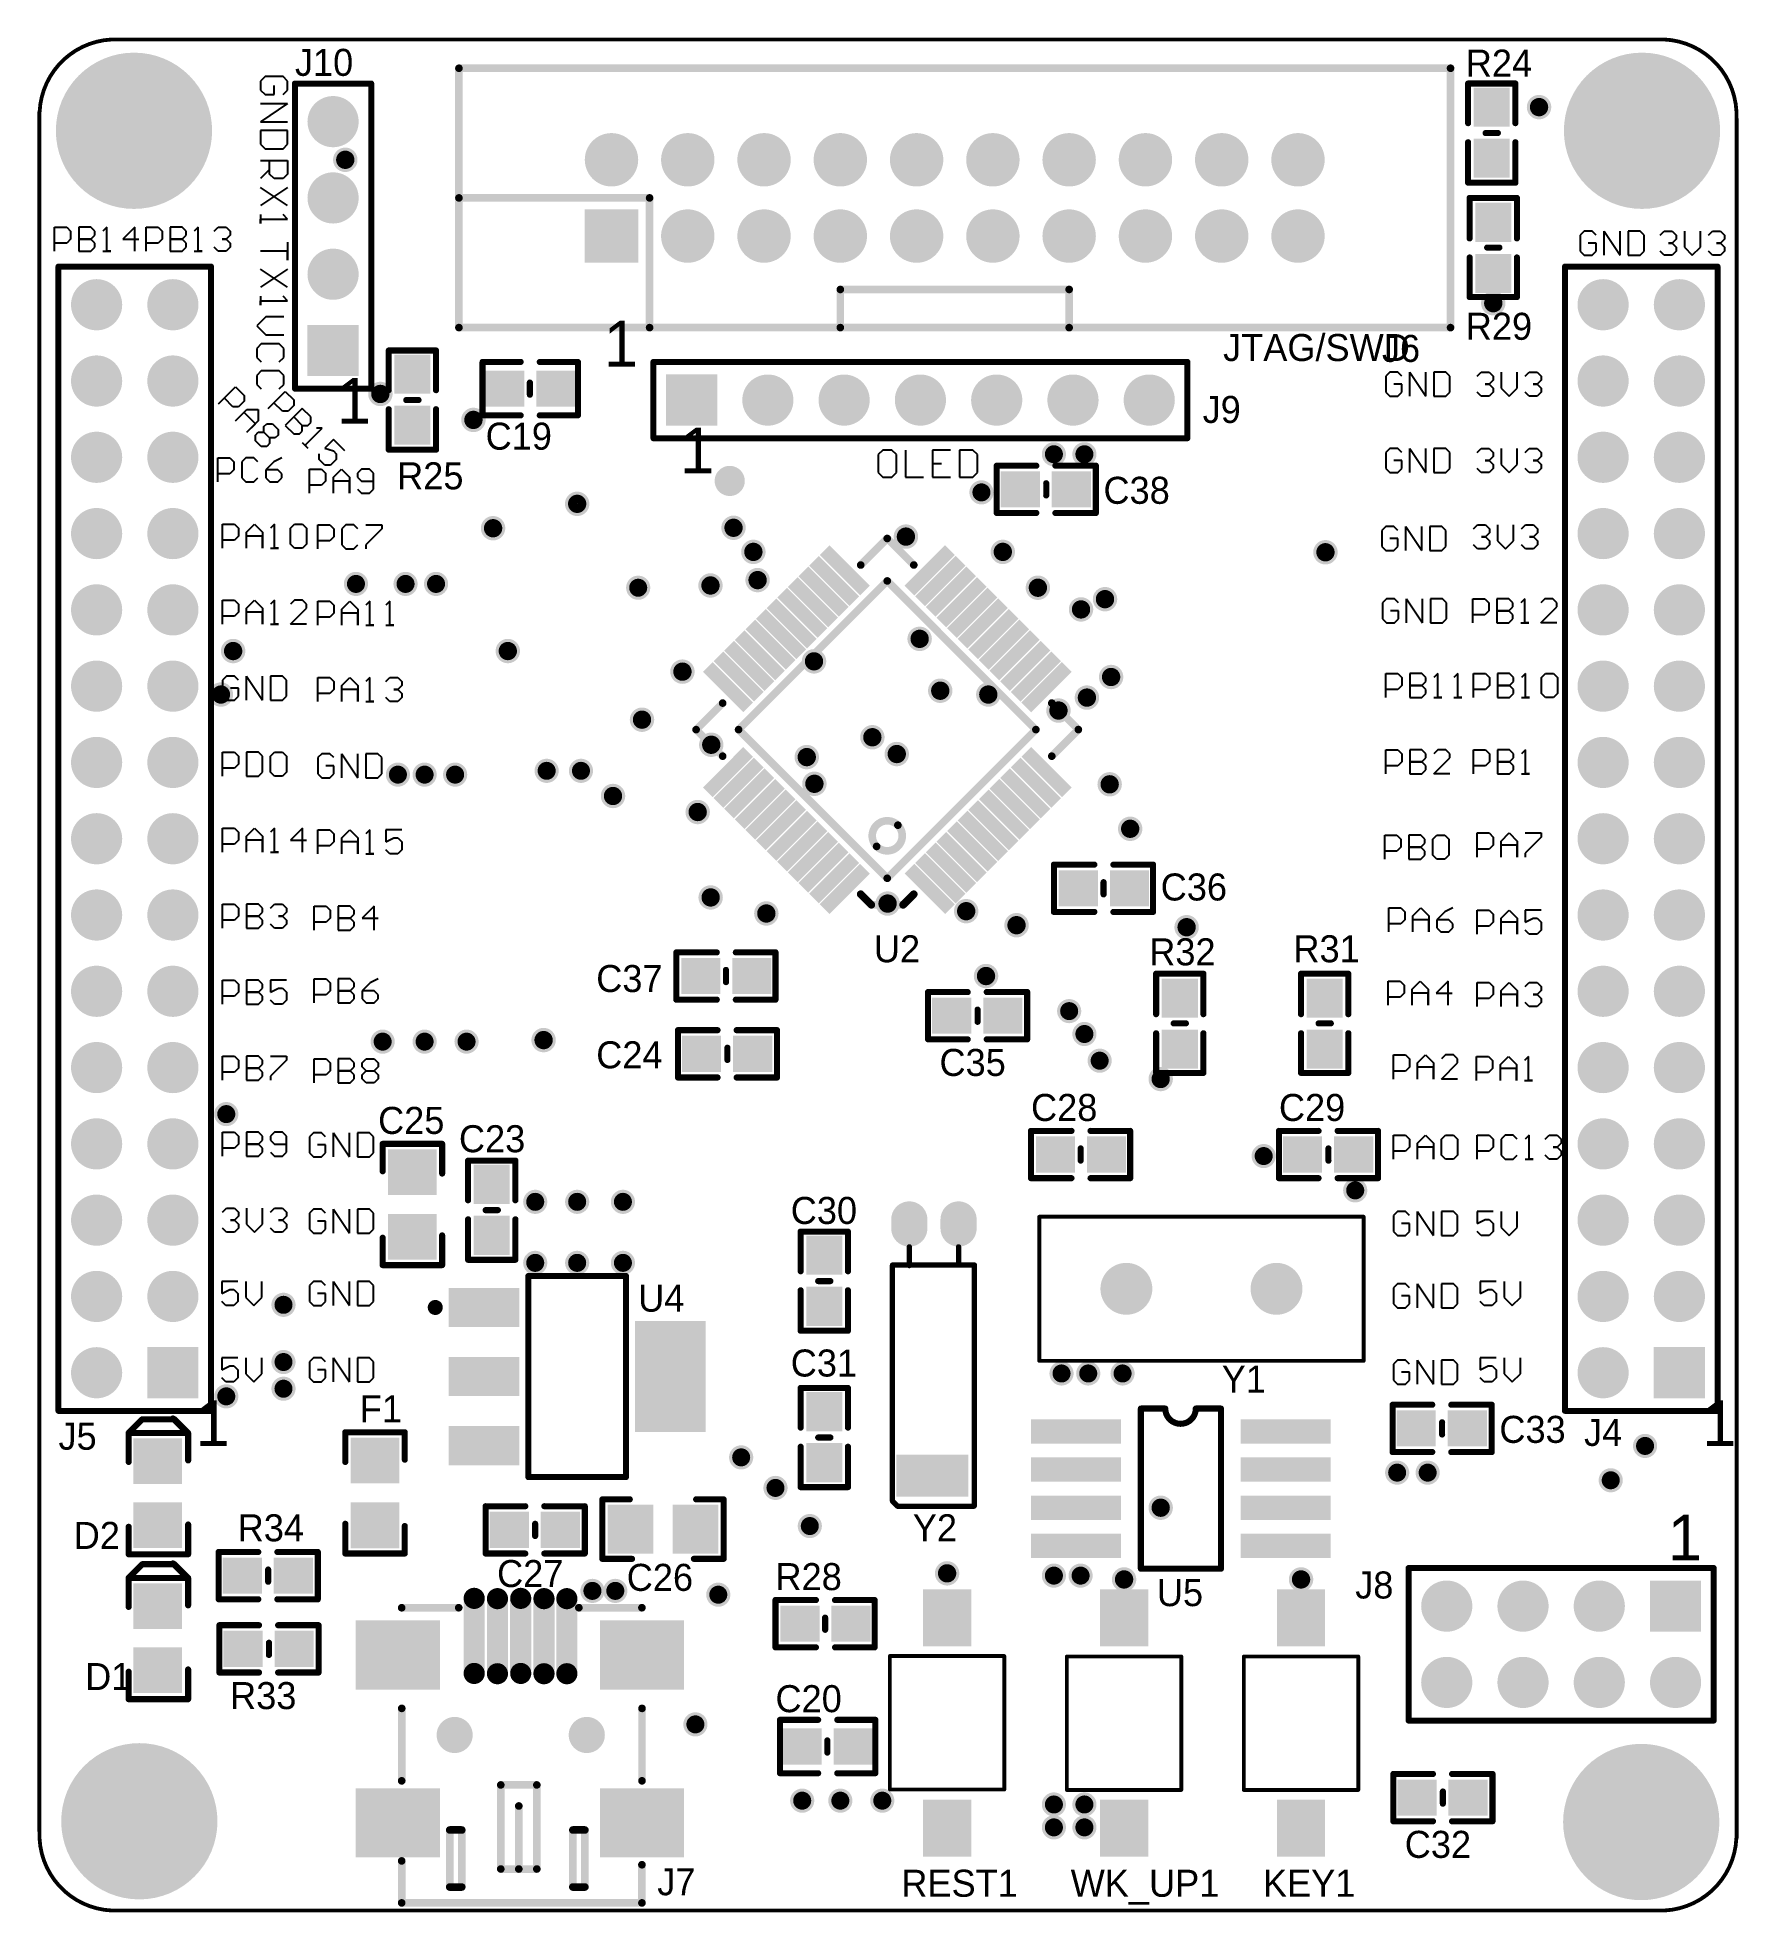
# Model space of a CAD drawing. Header units: millimetres. Extents: x 162.9 to 219.5, y 95.8 to 158.3.
import ezdxf

# ---------------------------------------------------------------- set-up
doc = ezdxf.new("R2010")
doc.units = ezdxf.units.MM
for name, color, linetype in [('KeepOutLayer', 6, 'Continuous'), ('MultiLayer', 9, 'Continuous'), ('TopOverlay', 2, 'Continuous'), ('TopSolder', 216, 'Continuous')]:
    doc.layers.add(name, color=color, linetype=linetype)

msp = doc.modelspace()

# ---------------------------------------------------------------- texts
at = {"layer": 'TopOverlay'}
for s, height, p in [('J10', 0.9, (171.45, 156.997)), ('R24', 0.9, (210.439, 156.972)), ('1', 1.524, (181.737, 147.32)), ('R29', 0.9, (210.439, 148.209)), ('J6', 0.9, (207.645, 147.472)), ('1', 1.524, (172.847, 145.415)), ('J9', 0.9, (201.676, 145.44)), ('C19', 0.9, (177.8, 144.551)), ('1', 1.524, (184.277, 143.764)), ('R25', 0.9, (174.854, 143.231)), ('C38', 0.9, (198.374, 142.748)), ('C36', 0.9, (200.279, 129.54)), ('U2', 0.9, (190.729, 127.483)), ('R32', 0.9, (199.898, 127.381)), ('R31', 0.9, (204.699, 127.483)), ('C37', 0.9, (181.483, 126.492)), ('C24', 0.9, (181.483, 123.952)), ('C35', 0.9, (192.913, 123.698)), ('C28', 0.9, (195.961, 122.199)), ('C29', 0.9, (204.216, 122.199)), ('C25', 0.9, (174.219, 121.768)), ('C23', 0.9, (176.911, 121.158)), ('C30', 0.9, (187.96, 118.77)), ('U4', 0.9, (182.88, 115.849)), ('C31', 0.9, (187.96, 113.69)), ('Y1', 0.9, (202.311, 113.157)), ('F1', 0.9, (173.609, 112.166)), ('1', 1.524, (168.148, 111.379)), ('C33', 0.9, (211.557, 111.481)), ('1', 1.524, (218.313, 111.379)), ('J5', 0.9, (163.576, 111.252)), ('J4', 0.9, (214.376, 111.379)), ('D2', 0.9, (164.084, 107.95)), ('R34', 0.9, (169.545, 108.204)), ('Y2', 0.9, (192.024, 108.204)), ('1', 1.524, (217.17, 107.569)), ('C27', 0.9, (178.181, 106.68)), ('C26', 0.9, (182.499, 106.553)), ('R28', 0.9, (187.452, 106.578)), ('U5', 0.9, (200.152, 106.045)), ('J8', 0.9, (206.756, 106.299)), ('D1', 0.9, (164.465, 103.251)), ('R33', 0.9, (169.291, 102.616)), ('C20', 0.9, (187.452, 102.514)), ('C32', 0.9, (208.407, 97.663)), ('J7', 0.9, (183.515, 96.418)), ('REST1', 0.9, (191.643, 96.368)), ('WK_UP1', 0.9, (197.282, 96.368)), ('KEY1', 0.9, (203.683, 96.368))]:
    msp.add_text(s, height=height, dxfattribs=at).set_placement(p)
msp.add_text('JTAG/SWD', height=0.9, rotation=360, dxfattribs=at).set_placement((202.357, 147.502))

# ---------------------------------------------------------------- blocks, each defined once
blk = doc.blocks.new('LQFP_48_1')
at = {"layer": 'TopOverlay', "const_width": 0.254}
for points in [[(-4.5, 4.5), (-3.25, 4.5)], [(-4.5, 4.5), (-4.5, 3.25)], [(3.25, 4.5), (4.5, 4.5)], [(4.5, 4.5), (4.5, 3.25)], [(-3.5, 3.5), (3.5, 3.5)], [(-3.5, 3.5), (-3.5, -3.5)], [(3.5, 3.5), (3.5, -3.5)], [(-4.5, -3.25), (-4.5, -3.75)], [(-4.5, -3.75), (-3.75, -4.5)], [(-3.5, -3.5), (3.5, -3.5)], [(4.5, -3.25), (4.5, -4.5)], [(-3.75, -4.5), (-3.25, -4.5)], [(3.25, -4.5), (4.5, -4.5)]]:
    blk.add_lwpolyline(points, dxfattribs=at)
at = {"layer": 'TopOverlay'}
for points, const_width in [([(-4.564, 4.5, 1), (-4.437, 4.5, 1)], 0.127), ([(-4.564, 4.5, 1), (-4.437, 4.5, 1)], 0.127), ([(-3.314, 4.5, 1), (-3.187, 4.5, 1)], 0.127), ([(3.187, 4.5, 1), (3.314, 4.5, 1)], 0.127), ([(4.437, 4.5, 1), (4.564, 4.5, 1)], 0.127), ([(4.437, 4.5, 1), (4.564, 4.5, 1)], 0.127), ([(-4.564, 3.25, 1), (-4.437, 3.25, 1)], 0.127), ([(-3.564, 3.5, 1), (-3.437, 3.5, 1)], 0.127), ([(-3.564, 3.5, 1), (-3.437, 3.5, 1)], 0.127), ([(3.437, 3.5, 1), (3.564, 3.5, 1)], 0.127), ([(3.437, 3.5, 1), (3.564, 3.5, 1)], 0.127), ([(4.437, 3.25, 1), (4.564, 3.25, 1)], 0.127), ([(-2, -2.5, 1), (-3, -2.5, 1)], 0.254), ([(-3.063, -2.5, 1), (-2.936, -2.5, 1)], 0.127), ([(-2.063, -2.5, 1), (-1.936, -2.5, 1)], 0.127), ([(-4.563, -3.25, 1), (-4.436, -3.25, 1)], 0.127), ([(-4.563, -3.75, 1), (-4.436, -3.75, 1)], 0.127), ([(-4.563, -3.75, 1), (-4.436, -3.75, 1)], 0.127), ([(-3.564, -3.5, 1), (-3.437, -3.5, 1)], 0.127), ([(-3.564, -3.5, 1), (-3.437, -3.5, 1)], 0.127), ([(3.437, -3.5, 1), (3.564, -3.5, 1)], 0.127), ([(3.437, -3.5, 1), (3.564, -3.5, 1)], 0.127), ([(4.436, -3.25, 1), (4.563, -3.25, 1)], 0.127), ([(-3.814, -4.5, 1), (-3.687, -4.5, 1)], 0.127), ([(-3.814, -4.5, 1), (-3.687, -4.5, 1)], 0.127), ([(-3.313, -4.5, 1), (-3.186, -4.5, 1)], 0.127), ([(3.186, -4.5, 1), (3.313, -4.5, 1)], 0.127), ([(4.437, -4.5, 1), (4.564, -4.5, 1)], 0.127), ([(4.437, -4.5, 1), (4.564, -4.5, 1)], 0.127)]:
    blk.add_lwpolyline(points, format="xyb", close=True, dxfattribs=dict(at, const_width=const_width))
at = {"layer": 'TopSolder'}
for points in [[(-2.979, 5.702), (-2.979, 3.798), (-2.521, 5.702), (-2.521, 3.798)], [(-2.479, 5.702), (-2.479, 3.798), (-2.021, 5.702), (-2.021, 3.798)], [(-1.979, 5.702), (-1.979, 3.798), (-1.521, 5.702), (-1.521, 3.798)], [(-1.479, 5.702), (-1.479, 3.798), (-1.021, 5.702), (-1.021, 3.798)], [(-0.979, 5.702), (-0.979, 3.798), (-0.521, 5.702), (-0.521, 3.798)], [(-0.479, 5.702), (-0.479, 3.798), (-0.021, 5.702), (-0.021, 3.798)], [(0.021, 5.702), (0.021, 3.798), (0.479, 5.702), (0.479, 3.798)], [(0.521, 5.702), (0.521, 3.798), (0.979, 5.702), (0.979, 3.798)], [(1.021, 5.702), (1.021, 3.798), (1.479, 5.702), (1.479, 3.798)], [(1.521, 5.702), (1.521, 3.798), (1.979, 5.702), (1.979, 3.798)], [(2.021, 5.702), (2.021, 3.798), (2.479, 5.702), (2.479, 3.798)], [(2.521, 5.702), (2.521, 3.798), (2.979, 5.702), (2.979, 3.798)], [(-5.702, 2.521), (-3.798, 2.521), (-5.702, 2.979), (-3.798, 2.979)], [(5.702, 2.979), (3.798, 2.979), (5.702, 2.521), (3.798, 2.521)], [(-5.702, 2.021), (-3.798, 2.021), (-5.702, 2.479), (-3.798, 2.479)], [(-5.702, 1.521), (-3.798, 1.521), (-5.702, 1.979), (-3.798, 1.979)], [(5.702, 2.479), (3.798, 2.479), (5.702, 2.021), (3.798, 2.021)], [(5.702, 1.979), (3.798, 1.979), (5.702, 1.521), (3.798, 1.521)], [(-5.702, 1.021), (-3.798, 1.021), (-5.702, 1.479), (-3.798, 1.479)], [(5.702, 1.479), (3.798, 1.479), (5.702, 1.021), (3.798, 1.021)], [(-5.702, 0.521), (-3.798, 0.521), (-5.702, 0.979), (-3.798, 0.979)], [(5.702, 0.979), (3.798, 0.979), (5.702, 0.521), (3.798, 0.521)], [(-5.702, 0.021), (-3.798, 0.021), (-5.702, 0.479), (-3.798, 0.479)], [(5.702, 0.479), (3.798, 0.479), (5.702, 0.021), (3.798, 0.021)], [(-5.702, -0.479), (-3.798, -0.479), (-5.702, -0.021), (-3.798, -0.021)], [(-5.702, -0.979), (-3.798, -0.979), (-5.702, -0.521), (-3.798, -0.521)], [(5.702, -0.021), (3.798, -0.021), (5.702, -0.479), (3.798, -0.479)], [(5.702, -0.521), (3.798, -0.521), (5.702, -0.979), (3.798, -0.979)], [(-5.702, -1.479), (-3.798, -1.479), (-5.702, -1.021), (-3.798, -1.021)], [(5.702, -1.021), (3.798, -1.021), (5.702, -1.479), (3.798, -1.479)], [(-5.702, -1.979), (-3.798, -1.979), (-5.702, -1.521), (-3.798, -1.521)], [(5.702, -1.521), (3.798, -1.521), (5.702, -1.979), (3.798, -1.979)], [(-5.702, -2.479), (-3.798, -2.479), (-5.702, -2.021), (-3.798, -2.021)], [(5.702, -2.021), (3.798, -2.021), (5.702, -2.479), (3.798, -2.479)], [(-5.702, -2.979), (-3.798, -2.979), (-5.702, -2.521), (-3.798, -2.521)], [(5.702, -2.521), (3.798, -2.521), (5.702, -2.979), (3.798, -2.979)], [(-2.521, -5.702), (-2.521, -3.798), (-2.979, -5.702), (-2.979, -3.798)], [(-2.021, -5.702), (-2.021, -3.798), (-2.479, -5.702), (-2.479, -3.798)], [(-1.521, -5.702), (-1.521, -3.798), (-1.979, -5.702), (-1.979, -3.798)], [(-1.021, -5.702), (-1.021, -3.798), (-1.479, -5.702), (-1.479, -3.798)], [(-0.521, -5.702), (-0.521, -3.798), (-0.979, -5.702), (-0.979, -3.798)], [(-0.021, -5.702), (-0.021, -3.798), (-0.479, -5.702), (-0.479, -3.798)], [(0.479, -5.702), (0.479, -3.798), (0.021, -5.702), (0.021, -3.798)], [(0.979, -5.702), (0.979, -3.798), (0.521, -5.702), (0.521, -3.798)], [(1.479, -5.702), (1.479, -3.798), (1.021, -5.702), (1.021, -3.798)], [(1.979, -5.702), (1.979, -3.798), (1.521, -5.702), (1.521, -3.798)], [(2.479, -5.702), (2.479, -3.798), (2.021, -5.702), (2.021, -3.798)], [(2.979, -5.702), (2.979, -3.798), (2.521, -5.702), (2.521, -3.798)]]:
    blk.add_solid(points, dxfattribs=at)
blk = doc.blocks.new('0603J_2')
at = {"layer": 'TopOverlay', "const_width": 0.203}
for points in [[(0.558, 0.762), (-0.762, 0.762)], [(-0.762, 0.762), (-0.762, -0.813)], [(2.54, 0.762), (1.193, 0.762)], [(2.54, 0.762), (2.54, -0.813)], [(0.887, 0.178), (0.887, -0.229)], [(0.558, -0.813), (-0.762, -0.813)], [(2.54, -0.813), (1.193, -0.813)]]:
    blk.add_lwpolyline(points, dxfattribs=at)
at = {"layer": 'TopOverlay', "const_width": 0.102}
for points in [[(-0.813, 0.762, 1), (-0.711, 0.762, 1)], [(-0.813, 0.762, 1), (-0.711, 0.762, 1)], [(0.507, 0.762, 1), (0.609, 0.762, 1)], [(1.142, 0.762, 1), (1.244, 0.762, 1)], [(2.489, 0.762, 1), (2.591, 0.762, 1)], [(2.489, 0.762, 1), (2.591, 0.762, 1)], [(0.836, 0.178, 1), (0.938, 0.178, 1)], [(0.836, -0.229, 1), (0.938, -0.229, 1)], [(-0.813, -0.813, 1), (-0.711, -0.813, 1)], [(-0.813, -0.813, 1), (-0.711, -0.813, 1)], [(0.507, -0.813, 1), (0.609, -0.813, 1)], [(1.142, -0.813, 1), (1.244, -0.813, 1)], [(2.489, -0.813, 1), (2.591, -0.813, 1)], [(2.489, -0.813, 1), (2.591, -0.813, 1)]]:
    blk.add_lwpolyline(points, format="xyb", close=True, dxfattribs=at)
at = {"layer": 'TopSolder'}
for points in [[(-0.626, 0.576), (-0.626, -0.627), (0.677, 0.576), (0.677, -0.627)], [(1.074, 0.576), (1.074, -0.627), (2.377, 0.576), (2.377, -0.627)]]:
    blk.add_solid(points, dxfattribs=at)
blk = doc.blocks.new('0603J_3')
at = {"layer": 'TopOverlay', "const_width": 0.203}
for points in [[(-0.762, 0.762), (0.558, 0.762)], [(-0.762, -0.813), (-0.762, 0.762)], [(1.193, 0.762), (2.54, 0.762)], [(2.54, -0.813), (2.54, 0.762)], [(0.887, -0.229), (0.887, 0.178)], [(-0.762, -0.813), (0.558, -0.813)], [(1.193, -0.813), (2.54, -0.813)]]:
    blk.add_lwpolyline(points, dxfattribs=at)
at = {"layer": 'TopOverlay', "const_width": 0.102}
for points in [[(-0.813, 0.762, 1), (-0.711, 0.762, 1)], [(-0.813, 0.762, 1), (-0.711, 0.762, 1)], [(0.507, 0.762, 1), (0.609, 0.762, 1)], [(1.142, 0.762, 1), (1.244, 0.762, 1)], [(2.489, 0.762, 1), (2.591, 0.762, 1)], [(2.489, 0.762, 1), (2.591, 0.762, 1)], [(0.836, 0.178, 1), (0.938, 0.178, 1)], [(0.836, -0.229, 1), (0.938, -0.229, 1)], [(-0.813, -0.813, 1), (-0.711, -0.813, 1)], [(-0.813, -0.813, 1), (-0.711, -0.813, 1)], [(0.507, -0.813, 1), (0.609, -0.813, 1)], [(1.142, -0.813, 1), (1.244, -0.813, 1)], [(2.489, -0.813, 1), (2.591, -0.813, 1)], [(2.489, -0.813, 1), (2.591, -0.813, 1)]]:
    blk.add_lwpolyline(points, format="xyb", close=True, dxfattribs=at)
at = {"layer": 'TopSolder'}
for points in [[(-0.626, 0.576), (-0.626, -0.627), (0.677, 0.576), (0.677, -0.627)], [(1.074, 0.576), (1.074, -0.627), (2.377, 0.576), (2.377, -0.627)]]:
    blk.add_solid(points, dxfattribs=at)
blk = doc.blocks.new('0603J_4')
at = {"layer": 'TopOverlay', "const_width": 0.203}
for points in [[(0.558, 0.762), (-0.762, 0.762)], [(-0.762, 0.762), (-0.762, -0.813)], [(2.54, 0.762), (1.193, 0.762)], [(2.54, 0.762), (2.54, -0.813)], [(0.887, 0.178), (0.887, -0.229)], [(0.558, -0.813), (-0.762, -0.813)], [(2.54, -0.813), (1.193, -0.813)]]:
    blk.add_lwpolyline(points, dxfattribs=at)
at = {"layer": 'TopOverlay', "const_width": 0.102}
for points in [[(-0.813, 0.762, 1), (-0.711, 0.762, 1)], [(-0.813, 0.762, 1), (-0.711, 0.762, 1)], [(0.507, 0.762, 1), (0.609, 0.762, 1)], [(1.142, 0.762, 1), (1.244, 0.762, 1)], [(2.489, 0.762, 1), (2.591, 0.762, 1)], [(2.489, 0.762, 1), (2.591, 0.762, 1)], [(0.836, 0.178, 1), (0.938, 0.178, 1)], [(0.836, -0.229, 1), (0.938, -0.229, 1)], [(-0.813, -0.813, 1), (-0.711, -0.813, 1)], [(-0.813, -0.813, 1), (-0.711, -0.813, 1)], [(0.507, -0.813, 1), (0.609, -0.813, 1)], [(1.142, -0.813, 1), (1.244, -0.813, 1)], [(2.489, -0.813, 1), (2.591, -0.813, 1)], [(2.489, -0.813, 1), (2.591, -0.813, 1)]]:
    blk.add_lwpolyline(points, format="xyb", close=True, dxfattribs=at)
at = {"layer": 'TopSolder'}
for points in [[(-0.626, 0.576), (-0.626, -0.627), (0.677, 0.576), (0.677, -0.627)], [(1.074, 0.576), (1.074, -0.627), (2.377, 0.576), (2.377, -0.627)]]:
    blk.add_solid(points, dxfattribs=at)
blk = doc.blocks.new('SOIC8P_5')
at = {"layer": 'TopOverlay', "const_width": 0.2032}
for points in [[(-0.762, 3.4798), (-0.762, 4.318)], [(4.572, 4.318), (-0.762, 4.318)], [(4.572, 1.651), (4.572, 4.318)], [(-0.762, 1.651), (-0.762, 2.4638)], [(4.572, 1.651), (-0.762, 1.651)]]:
    blk.add_lwpolyline(points, dxfattribs=at)
at = {"layer": 'TopOverlay', "const_width": 0.1016}
for points in [[(-0.8128, 4.318, 1), (-0.7112, 4.318, 1)], [(-0.8128, 4.318, 1), (-0.7112, 4.318, 1)], [(4.5212, 4.318, 1), (4.6228, 4.318, 1)], [(4.5212, 4.318, 1), (4.6228, 4.318, 1)], [(-0.8128, 3.4798, 1), (-0.7112, 3.4798, 1)], [(-0.8128, 3.4798, 1), (-0.7112, 3.4798, 1)], [(-0.8128, 2.4638, 1), (-0.7112, 2.4638, 1)], [(-0.8128, 2.4638, 1), (-0.7112, 2.4638, 1)], [(-0.8128, 1.651, 1), (-0.7112, 1.651, 1)], [(-0.8128, 1.651, 1), (-0.7112, 1.651, 1)], [(4.5212, 1.651, 1), (4.6228, 1.651, 1)], [(4.5212, 1.651, 1), (4.6228, 1.651, 1)]]:
    blk.add_lwpolyline(points, format="xyb", close=True, dxfattribs=at)
at = {"layer": 'TopOverlay', "const_width": 0.2032}
blk.add_lwpolyline([(-0.762, 3.4798, -1), (-0.762, 2.4638)], format="xyb", dxfattribs=at)
at = {"layer": 'TopSolder'}
for points in [[(-0.4064, 4.9784), (0.4064, 4.9784), (-0.4064, 7.9756), (0.4064, 7.9756)], [(0.8636, 4.9784), (1.6764, 4.9784), (0.8636, 7.9756), (1.6764, 7.9756)], [(2.1336, 4.9784), (2.9464, 4.9784), (2.1336, 7.9756), (2.9464, 7.9756)], [(3.4036, 4.9784), (4.2164, 4.9784), (3.4036, 7.9756), (4.2164, 7.9756)], [(-0.4064, -2.0066), (0.4064, -2.0066), (-0.4064, 0.9906), (0.4064, 0.9906)], [(0.8636, -2.0066), (1.6764, -2.0066), (0.8636, 0.9906), (1.6764, 0.9906)], [(2.1336, -2.0066), (2.9464, -2.0066), (2.1336, 0.9906), (2.9464, 0.9906)], [(3.4036, -2.0066), (4.2164, -2.0066), (3.4036, 0.9906), (4.2164, 0.9906)]]:
    blk.add_solid(points, dxfattribs=at)
blk = doc.blocks.new('0603J_6')
at = {"layer": 'TopOverlay', "const_width": 0.203}
for points in [[(-0.762, 0.762), (-0.762, -0.813)], [(-0.762, 0.762), (0.558, 0.762)], [(1.193, 0.762), (2.54, 0.762)], [(2.54, 0.762), (2.54, -0.813)], [(0.887, 0.178), (0.887, -0.229)], [(-0.762, -0.813), (0.558, -0.813)], [(1.193, -0.813), (2.54, -0.813)]]:
    blk.add_lwpolyline(points, dxfattribs=at)
at = {"layer": 'TopOverlay', "const_width": 0.102}
for points in [[(-0.813, 0.762, 1), (-0.711, 0.762, 1)], [(-0.813, 0.762, 1), (-0.711, 0.762, 1)], [(0.507, 0.762, 1), (0.609, 0.762, 1)], [(1.142, 0.762, 1), (1.244, 0.762, 1)], [(2.489, 0.762, 1), (2.591, 0.762, 1)], [(2.489, 0.762, 1), (2.591, 0.762, 1)], [(0.836, 0.178, 1), (0.938, 0.178, 1)], [(0.836, -0.229, 1), (0.938, -0.229, 1)], [(-0.813, -0.813, 1), (-0.711, -0.813, 1)], [(-0.813, -0.813, 1), (-0.711, -0.813, 1)], [(0.507, -0.813, 1), (0.609, -0.813, 1)], [(1.142, -0.813, 1), (1.244, -0.813, 1)], [(2.489, -0.813, 1), (2.591, -0.813, 1)], [(2.489, -0.813, 1), (2.591, -0.813, 1)]]:
    blk.add_lwpolyline(points, format="xyb", close=True, dxfattribs=at)
at = {"layer": 'TopSolder'}
for points in [[(-0.626, 0.576), (-0.626, -0.627), (0.677, 0.576), (0.677, -0.627)], [(1.074, 0.576), (1.074, -0.627), (2.377, 0.576), (2.377, -0.627)]]:
    blk.add_solid(points, dxfattribs=at)
blk = doc.blocks.new('0603J_7')
at = {"layer": 'TopOverlay', "const_width": 0.203}
for points in [[(-0.762, 0.762), (-0.762, -0.813)], [(-0.762, 0.762), (0.558, 0.762)], [(1.193, 0.762), (2.54, 0.762)], [(2.54, 0.762), (2.54, -0.813)], [(0.887, 0.178), (0.887, -0.229)], [(-0.762, -0.813), (0.558, -0.813)], [(1.193, -0.813), (2.54, -0.813)]]:
    blk.add_lwpolyline(points, dxfattribs=at)
at = {"layer": 'TopOverlay', "const_width": 0.102}
for points in [[(-0.813, 0.762, 1), (-0.711, 0.762, 1)], [(-0.813, 0.762, 1), (-0.711, 0.762, 1)], [(0.507, 0.762, 1), (0.609, 0.762, 1)], [(1.142, 0.762, 1), (1.244, 0.762, 1)], [(2.489, 0.762, 1), (2.591, 0.762, 1)], [(2.489, 0.762, 1), (2.591, 0.762, 1)], [(0.836, 0.178, 1), (0.938, 0.178, 1)], [(0.836, -0.229, 1), (0.938, -0.229, 1)], [(-0.813, -0.813, 1), (-0.711, -0.813, 1)], [(-0.813, -0.813, 1), (-0.711, -0.813, 1)], [(0.507, -0.813, 1), (0.609, -0.813, 1)], [(1.142, -0.813, 1), (1.244, -0.813, 1)], [(2.489, -0.813, 1), (2.591, -0.813, 1)], [(2.489, -0.813, 1), (2.591, -0.813, 1)]]:
    blk.add_lwpolyline(points, format="xyb", close=True, dxfattribs=at)
at = {"layer": 'TopSolder'}
for points in [[(-0.626, 0.576), (-0.626, -0.627), (0.677, 0.576), (0.677, -0.627)], [(1.074, 0.576), (1.074, -0.627), (2.377, 0.576), (2.377, -0.627)]]:
    blk.add_solid(points, dxfattribs=at)
blk = doc.blocks.new('HDR1X7_8')
at = {"layer": 'MultiLayer', "const_width": 0.75}
for points in [[(2.165, 0, 1), (2.915, 0, 1)], [(4.705, 0, 1), (5.455, 0, 1)], [(7.245, 0, 1), (7.995, 0, 1)], [(9.785, 0, 1), (10.535, 0, 1)], [(12.325, 0, 1), (13.075, 0, 1)], [(14.865, 0, 1), (15.615, 0, 1)]]:
    blk.add_lwpolyline(points, format="xyb", close=True, dxfattribs=at)
at = {"layer": 'MultiLayer'}
blk.add_solid([(-0.75, -0.75), (0.75, -0.75), (-0.75, 0.75), (0.75, 0.75)], dxfattribs=at)
at = {"layer": 'TopOverlay', "const_width": 0.2}
for points in [[(-1.27, -1.27), (-1.27, 1.27)], [(-1.27, 1.27), (16.51, 1.27)], [(16.51, -1.27), (16.51, 1.27)], [(-1.27, -1.27), (16.51, -1.27)]]:
    blk.add_lwpolyline(points, dxfattribs=at)
at = {"layer": 'TopOverlay', "const_width": 0.1}
for points in [[(-1.32, 1.27, 1), (-1.22, 1.27, 1)], [(-1.32, 1.27, 1), (-1.22, 1.27, 1)], [(16.46, 1.27, 1), (16.56, 1.27, 1)], [(16.46, 1.27, 1), (16.56, 1.27, 1)], [(-1.32, -1.27, 1), (-1.22, -1.27, 1)], [(-1.32, -1.27, 1), (-1.22, -1.27, 1)], [(16.46, -1.27, 1), (16.56, -1.27, 1)], [(16.46, -1.27, 1), (16.56, -1.27, 1)]]:
    blk.add_lwpolyline(points, format="xyb", close=True, dxfattribs=at)
at = {"layer": 'TopSolder', "const_width": 0.852}
for points in [[(2.114, 0, 1), (2.966, 0, 1)], [(4.654, 0, 1), (5.506, 0, 1)], [(7.194, 0, 1), (8.046, 0, 1)], [(9.734, 0, 1), (10.586, 0, 1)], [(12.274, 0, 1), (13.126, 0, 1)], [(14.814, 0, 1), (15.666, 0, 1)]]:
    blk.add_lwpolyline(points, format="xyb", close=True, dxfattribs=at)
at = {"layer": 'TopSolder'}
blk.add_solid([(-0.852, -0.852), (0.852, -0.852), (-0.852, 0.852), (0.852, 0.852)], dxfattribs=at)
blk = doc.blocks.new('0603J_9')
at = {"layer": 'TopOverlay', "const_width": 0.203}
for points in [[(-0.762, -0.813), (-0.762, 0.762)], [(-0.762, 0.762), (0.558, 0.762)], [(1.193, 0.762), (2.54, 0.762)], [(2.54, -0.813), (2.54, 0.762)], [(0.887, -0.229), (0.887, 0.178)], [(-0.762, -0.813), (0.558, -0.813)], [(1.193, -0.813), (2.54, -0.813)]]:
    blk.add_lwpolyline(points, dxfattribs=at)
at = {"layer": 'TopOverlay', "const_width": 0.102}
for points in [[(-0.813, 0.762, 1), (-0.711, 0.762, 1)], [(-0.813, 0.762, 1), (-0.711, 0.762, 1)], [(0.507, 0.762, 1), (0.609, 0.762, 1)], [(1.142, 0.762, 1), (1.244, 0.762, 1)], [(2.489, 0.762, 1), (2.591, 0.762, 1)], [(2.489, 0.762, 1), (2.591, 0.762, 1)], [(0.836, 0.178, 1), (0.938, 0.178, 1)], [(0.836, -0.229, 1), (0.938, -0.229, 1)], [(-0.813, -0.813, 1), (-0.711, -0.813, 1)], [(-0.813, -0.813, 1), (-0.711, -0.813, 1)], [(0.507, -0.813, 1), (0.609, -0.813, 1)], [(1.142, -0.813, 1), (1.244, -0.813, 1)], [(2.489, -0.813, 1), (2.591, -0.813, 1)], [(2.489, -0.813, 1), (2.591, -0.813, 1)]]:
    blk.add_lwpolyline(points, format="xyb", close=True, dxfattribs=at)
at = {"layer": 'TopSolder'}
for points in [[(-0.626, 0.576), (-0.626, -0.627), (0.677, 0.576), (0.677, -0.627)], [(1.074, 0.576), (1.074, -0.627), (2.377, 0.576), (2.377, -0.627)]]:
    blk.add_solid(points, dxfattribs=at)
blk = doc.blocks.new('0603C_10')
at = {"layer": 'TopOverlay', "const_width": 0.203}
for points in [[(-0.738, -0.889), (-0.738, 0.889)], [(-0.738, 0.889), (0.532, 0.889)], [(1.167, 0.889), (2.437, 0.889)], [(2.437, -0.889), (2.437, 0.889)], [(0.838, -0.203), (0.838, 0.203)], [(-0.738, -0.889), (0.532, -0.889)], [(1.167, -0.889), (2.437, -0.889)]]:
    blk.add_lwpolyline(points, dxfattribs=at)
at = {"layer": 'TopOverlay', "const_width": 0.102}
for points in [[(-0.788, 0.889, 1), (-0.687, 0.889, 1)], [(-0.788, 0.889, 1), (-0.687, 0.889, 1)], [(0.482, 0.889, 1), (0.583, 0.889, 1)], [(1.117, 0.889, 1), (1.218, 0.889, 1)], [(2.387, 0.889, 1), (2.488, 0.889, 1)], [(2.387, 0.889, 1), (2.488, 0.889, 1)], [(0.787, 0.203, 1), (0.889, 0.203, 1)], [(0.787, -0.203, 1), (0.889, -0.203, 1)], [(-0.788, -0.889, 1), (-0.687, -0.889, 1)], [(-0.788, -0.889, 1), (-0.687, -0.889, 1)], [(0.482, -0.889, 1), (0.583, -0.889, 1)], [(1.117, -0.889, 1), (1.218, -0.889, 1)], [(2.387, -0.889, 1), (2.488, -0.889, 1)], [(2.387, -0.889, 1), (2.488, -0.889, 1)]]:
    blk.add_lwpolyline(points, format="xyb", close=True, dxfattribs=at)
at = {"layer": 'TopSolder'}
for points in [[(0.652, -0.602), (0.652, 0.602), (-0.652, -0.602), (-0.652, 0.602)], [(2.352, -0.602), (2.352, 0.602), (1.048, -0.602), (1.048, 0.602)]]:
    blk.add_solid(points, dxfattribs=at)
blk = doc.blocks.new('0603C_11')
at = {"layer": 'TopOverlay', "const_width": 0.203}
for points in [[(-0.738, -0.889), (-0.738, 0.889)], [(-0.738, 0.889), (0.532, 0.889)], [(1.167, 0.889), (2.437, 0.889)], [(2.437, -0.889), (2.437, 0.889)], [(0.838, -0.203), (0.838, 0.203)], [(-0.738, -0.889), (0.532, -0.889)], [(1.167, -0.889), (2.437, -0.889)]]:
    blk.add_lwpolyline(points, dxfattribs=at)
at = {"layer": 'TopOverlay', "const_width": 0.102}
for points in [[(-0.788, 0.889, 1), (-0.687, 0.889, 1)], [(-0.788, 0.889, 1), (-0.687, 0.889, 1)], [(0.482, 0.889, 1), (0.583, 0.889, 1)], [(1.117, 0.889, 1), (1.218, 0.889, 1)], [(2.387, 0.889, 1), (2.488, 0.889, 1)], [(2.387, 0.889, 1), (2.488, 0.889, 1)], [(0.787, 0.203, 1), (0.889, 0.203, 1)], [(0.787, -0.203, 1), (0.889, -0.203, 1)], [(-0.788, -0.889, 1), (-0.687, -0.889, 1)], [(-0.788, -0.889, 1), (-0.687, -0.889, 1)], [(0.482, -0.889, 1), (0.583, -0.889, 1)], [(1.117, -0.889, 1), (1.218, -0.889, 1)], [(2.387, -0.889, 1), (2.488, -0.889, 1)], [(2.387, -0.889, 1), (2.488, -0.889, 1)]]:
    blk.add_lwpolyline(points, format="xyb", close=True, dxfattribs=at)
at = {"layer": 'TopSolder'}
for points in [[(0.652, -0.602), (0.652, 0.602), (-0.652, -0.602), (-0.652, 0.602)], [(2.352, -0.602), (2.352, 0.602), (1.048, -0.602), (1.048, 0.602)]]:
    blk.add_solid(points, dxfattribs=at)
blk = doc.blocks.new('0603J_12')
at = {"layer": 'TopOverlay', "const_width": 0.203}
for points in [[(-0.762, 0.762), (0.558, 0.762)], [(-0.762, -0.813), (-0.762, 0.762)], [(1.193, 0.762), (2.54, 0.762)], [(2.54, -0.813), (2.54, 0.762)], [(0.887, -0.229), (0.887, 0.178)], [(-0.762, -0.813), (0.558, -0.813)], [(1.193, -0.813), (2.54, -0.813)]]:
    blk.add_lwpolyline(points, dxfattribs=at)
at = {"layer": 'TopOverlay', "const_width": 0.102}
for points in [[(-0.813, 0.762, 1), (-0.711, 0.762, 1)], [(-0.813, 0.762, 1), (-0.711, 0.762, 1)], [(0.507, 0.762, 1), (0.609, 0.762, 1)], [(1.142, 0.762, 1), (1.244, 0.762, 1)], [(2.489, 0.762, 1), (2.591, 0.762, 1)], [(2.489, 0.762, 1), (2.591, 0.762, 1)], [(0.836, 0.178, 1), (0.938, 0.178, 1)], [(0.836, -0.229, 1), (0.938, -0.229, 1)], [(-0.813, -0.813, 1), (-0.711, -0.813, 1)], [(-0.813, -0.813, 1), (-0.711, -0.813, 1)], [(0.507, -0.813, 1), (0.609, -0.813, 1)], [(1.142, -0.813, 1), (1.244, -0.813, 1)], [(2.489, -0.813, 1), (2.591, -0.813, 1)], [(2.489, -0.813, 1), (2.591, -0.813, 1)]]:
    blk.add_lwpolyline(points, format="xyb", close=True, dxfattribs=at)
at = {"layer": 'TopSolder'}
for points in [[(-0.626, 0.576), (-0.626, -0.627), (0.677, 0.576), (0.677, -0.627)], [(1.074, 0.576), (1.074, -0.627), (2.377, 0.576), (2.377, -0.627)]]:
    blk.add_solid(points, dxfattribs=at)
blk = doc.blocks.new('0603J_13')
at = {"layer": 'TopOverlay', "const_width": 0.203}
for points in [[(0.558, 0.762), (-0.762, 0.762)], [(-0.762, -0.813), (-0.762, 0.762)], [(2.54, 0.762), (1.193, 0.762)], [(2.54, -0.813), (2.54, 0.762)], [(0.887, -0.229), (0.887, 0.178)], [(0.558, -0.813), (-0.762, -0.813)], [(2.54, -0.813), (1.193, -0.813)]]:
    blk.add_lwpolyline(points, dxfattribs=at)
at = {"layer": 'TopOverlay', "const_width": 0.102}
for points in [[(-0.813, 0.762, 1), (-0.711, 0.762, 1)], [(-0.813, 0.762, 1), (-0.711, 0.762, 1)], [(0.507, 0.762, 1), (0.609, 0.762, 1)], [(1.142, 0.762, 1), (1.244, 0.762, 1)], [(2.489, 0.762, 1), (2.591, 0.762, 1)], [(2.489, 0.762, 1), (2.591, 0.762, 1)], [(0.836, 0.178, 1), (0.938, 0.178, 1)], [(0.836, -0.229, 1), (0.938, -0.229, 1)], [(-0.813, -0.813, 1), (-0.711, -0.813, 1)], [(-0.813, -0.813, 1), (-0.711, -0.813, 1)], [(0.507, -0.813, 1), (0.609, -0.813, 1)], [(1.142, -0.813, 1), (1.244, -0.813, 1)], [(2.489, -0.813, 1), (2.591, -0.813, 1)], [(2.489, -0.813, 1), (2.591, -0.813, 1)]]:
    blk.add_lwpolyline(points, format="xyb", close=True, dxfattribs=at)
at = {"layer": 'TopSolder'}
for points in [[(-0.626, 0.576), (-0.626, -0.627), (0.677, 0.576), (0.677, -0.627)], [(1.074, 0.576), (1.074, -0.627), (2.377, 0.576), (2.377, -0.627)]]:
    blk.add_solid(points, dxfattribs=at)
blk = doc.blocks.new('0603J_14')
at = {"layer": 'TopOverlay', "const_width": 0.203}
for points in [[(-0.762, 0.762), (0.558, 0.762)], [(-0.762, -0.813), (-0.762, 0.762)], [(1.193, 0.762), (2.54, 0.762)], [(2.54, -0.813), (2.54, 0.762)], [(0.887, -0.229), (0.887, 0.178)], [(-0.762, -0.813), (0.558, -0.813)], [(1.193, -0.813), (2.54, -0.813)]]:
    blk.add_lwpolyline(points, dxfattribs=at)
at = {"layer": 'TopOverlay', "const_width": 0.102}
for points in [[(-0.813, 0.762, 1), (-0.711, 0.762, 1)], [(-0.813, 0.762, 1), (-0.711, 0.762, 1)], [(0.507, 0.762, 1), (0.609, 0.762, 1)], [(1.142, 0.762, 1), (1.244, 0.762, 1)], [(2.489, 0.762, 1), (2.591, 0.762, 1)], [(2.489, 0.762, 1), (2.591, 0.762, 1)], [(0.836, 0.178, 1), (0.938, 0.178, 1)], [(0.836, -0.229, 1), (0.938, -0.229, 1)], [(-0.813, -0.813, 1), (-0.711, -0.813, 1)], [(-0.813, -0.813, 1), (-0.711, -0.813, 1)], [(0.507, -0.813, 1), (0.609, -0.813, 1)], [(1.142, -0.813, 1), (1.244, -0.813, 1)], [(2.489, -0.813, 1), (2.591, -0.813, 1)], [(2.489, -0.813, 1), (2.591, -0.813, 1)]]:
    blk.add_lwpolyline(points, format="xyb", close=True, dxfattribs=at)
at = {"layer": 'TopSolder'}
for points in [[(-0.626, 0.576), (-0.626, -0.627), (0.677, 0.576), (0.677, -0.627)], [(1.074, 0.576), (1.074, -0.627), (2.377, 0.576), (2.377, -0.627)]]:
    blk.add_solid(points, dxfattribs=at)
blk = doc.blocks.new('RC0805_15')
at = {"layer": 'TopOverlay', "const_width": 0.2032}
for points in [[(-0.9398, 0.9906), (-0.9398, -0.9906)], [(-0.9398, 0.9906), (-0.0254, 0.9906)], [(2.1844, 0.9906), (3.0988, 0.9906)], [(3.0988, 0.9906), (3.0988, -0.9906)], [(-0.9398, -0.9906), (0.0508, -0.9906)], [(2.1082, -0.9906), (3.0988, -0.9906)]]:
    blk.add_lwpolyline(points, dxfattribs=at)
at = {"layer": 'TopOverlay', "const_width": 0.1016}
for points in [[(-0.9906, 0.9906, 1), (-0.889, 0.9906, 1)], [(-0.9906, 0.9906, 1), (-0.889, 0.9906, 1)], [(-0.0762, 0.9906, 1), (0.0254, 0.9906, 1)], [(2.1336, 0.9906, 1), (2.2352, 0.9906, 1)], [(3.048, 0.9906, 1), (3.1496, 0.9906, 1)], [(3.048, 0.9906, 1), (3.1496, 0.9906, 1)], [(-0.9906, -0.9906, 1), (-0.889, -0.9906, 1)], [(-0.9906, -0.9906, 1), (-0.889, -0.9906, 1)], [(0, -0.9906, 1), (0.1016, -0.9906, 1)], [(2.0574, -0.9906, 1), (2.159, -0.9906, 1)], [(3.048, -0.9906, 1), (3.1496, -0.9906, 1)], [(3.048, -0.9906, 1), (3.1496, -0.9906, 1)]]:
    blk.add_lwpolyline(points, format="xyb", close=True, dxfattribs=at)
at = {"layer": 'TopSolder'}
for points in [[(0.762, 0.8128), (-0.762, 0.8128), (0.762, -0.8128), (-0.762, -0.8128)], [(2.921, 0.8128), (1.397, 0.8128), (2.921, -0.8128), (1.397, -0.8128)]]:
    blk.add_solid(points, dxfattribs=at)
blk = doc.blocks.new('RC0805_16')
at = {"layer": 'TopOverlay', "const_width": 0.2032}
for points in [[(-0.9398, -0.9906), (-0.9398, 0.9906)], [(-0.9398, 0.9906), (-0.0254, 0.9906)], [(2.1844, 0.9906), (3.0988, 0.9906)], [(3.0988, -0.9906), (3.0988, 0.9906)], [(-0.9398, -0.9906), (0.0508, -0.9906)], [(2.1082, -0.9906), (3.0988, -0.9906)]]:
    blk.add_lwpolyline(points, dxfattribs=at)
at = {"layer": 'TopOverlay', "const_width": 0.1016}
for points in [[(-0.9906, 0.9906, 1), (-0.889, 0.9906, 1)], [(-0.9906, 0.9906, 1), (-0.889, 0.9906, 1)], [(-0.0762, 0.9906, 1), (0.0254, 0.9906, 1)], [(2.1336, 0.9906, 1), (2.2352, 0.9906, 1)], [(3.048, 0.9906, 1), (3.1496, 0.9906, 1)], [(3.048, 0.9906, 1), (3.1496, 0.9906, 1)], [(-0.9906, -0.9906, 1), (-0.889, -0.9906, 1)], [(-0.9906, -0.9906, 1), (-0.889, -0.9906, 1)], [(0, -0.9906, 1), (0.1016, -0.9906, 1)], [(2.0574, -0.9906, 1), (2.159, -0.9906, 1)], [(3.048, -0.9906, 1), (3.1496, -0.9906, 1)], [(3.048, -0.9906, 1), (3.1496, -0.9906, 1)]]:
    blk.add_lwpolyline(points, format="xyb", close=True, dxfattribs=at)
at = {"layer": 'TopSolder'}
for points in [[(0.762, 0.8128), (-0.762, 0.8128), (0.762, -0.8128), (-0.762, -0.8128)], [(2.921, 0.8128), (1.397, 0.8128), (2.921, -0.8128), (1.397, -0.8128)]]:
    blk.add_solid(points, dxfattribs=at)
blk = doc.blocks.new('0603J_17')
at = {"layer": 'TopOverlay', "const_width": 0.203}
for points in [[(-0.762, 0.762), (0.558, 0.762)], [(-0.762, -0.813), (-0.762, 0.762)], [(1.193, 0.762), (2.54, 0.762)], [(2.54, -0.813), (2.54, 0.762)], [(0.887, -0.229), (0.887, 0.178)], [(-0.762, -0.813), (0.558, -0.813)], [(1.193, -0.813), (2.54, -0.813)]]:
    blk.add_lwpolyline(points, dxfattribs=at)
at = {"layer": 'TopOverlay', "const_width": 0.102}
for points in [[(-0.813, 0.762, 1), (-0.711, 0.762, 1)], [(-0.813, 0.762, 1), (-0.711, 0.762, 1)], [(0.507, 0.762, 1), (0.609, 0.762, 1)], [(1.142, 0.762, 1), (1.244, 0.762, 1)], [(2.489, 0.762, 1), (2.591, 0.762, 1)], [(2.489, 0.762, 1), (2.591, 0.762, 1)], [(0.836, 0.178, 1), (0.938, 0.178, 1)], [(0.836, -0.229, 1), (0.938, -0.229, 1)], [(-0.813, -0.813, 1), (-0.711, -0.813, 1)], [(-0.813, -0.813, 1), (-0.711, -0.813, 1)], [(0.507, -0.813, 1), (0.609, -0.813, 1)], [(1.142, -0.813, 1), (1.244, -0.813, 1)], [(2.489, -0.813, 1), (2.591, -0.813, 1)], [(2.489, -0.813, 1), (2.591, -0.813, 1)]]:
    blk.add_lwpolyline(points, format="xyb", close=True, dxfattribs=at)
at = {"layer": 'TopSolder'}
for points in [[(-0.626, 0.576), (-0.626, -0.627), (0.677, 0.576), (0.677, -0.627)], [(1.074, 0.576), (1.074, -0.627), (2.377, 0.576), (2.377, -0.627)]]:
    blk.add_solid(points, dxfattribs=at)
blk = doc.blocks.new('0603J_18')
at = {"layer": 'TopOverlay', "const_width": 0.203}
for points in [[(0.558, 0.762), (-0.762, 0.762)], [(-0.762, 0.762), (-0.762, -0.813)], [(2.54, 0.762), (1.193, 0.762)], [(2.54, 0.762), (2.54, -0.813)], [(0.887, 0.178), (0.887, -0.229)], [(0.558, -0.813), (-0.762, -0.813)], [(2.54, -0.813), (1.193, -0.813)]]:
    blk.add_lwpolyline(points, dxfattribs=at)
at = {"layer": 'TopOverlay', "const_width": 0.102}
for points in [[(-0.813, 0.762, 1), (-0.711, 0.762, 1)], [(-0.813, 0.762, 1), (-0.711, 0.762, 1)], [(0.507, 0.762, 1), (0.609, 0.762, 1)], [(1.142, 0.762, 1), (1.244, 0.762, 1)], [(2.489, 0.762, 1), (2.591, 0.762, 1)], [(2.489, 0.762, 1), (2.591, 0.762, 1)], [(0.836, 0.178, 1), (0.938, 0.178, 1)], [(0.836, -0.229, 1), (0.938, -0.229, 1)], [(-0.813, -0.813, 1), (-0.711, -0.813, 1)], [(-0.813, -0.813, 1), (-0.711, -0.813, 1)], [(0.507, -0.813, 1), (0.609, -0.813, 1)], [(1.142, -0.813, 1), (1.244, -0.813, 1)], [(2.489, -0.813, 1), (2.591, -0.813, 1)], [(2.489, -0.813, 1), (2.591, -0.813, 1)]]:
    blk.add_lwpolyline(points, format="xyb", close=True, dxfattribs=at)
at = {"layer": 'TopSolder'}
for points in [[(-0.626, 0.576), (-0.626, -0.627), (0.677, 0.576), (0.677, -0.627)], [(1.074, 0.576), (1.074, -0.627), (2.377, 0.576), (2.377, -0.627)]]:
    blk.add_solid(points, dxfattribs=at)
blk = doc.blocks.new('0603J_19')
at = {"layer": 'TopOverlay', "const_width": 0.203}
for points in [[(-0.762, 0.762), (0.558, 0.762)], [(-0.762, -0.813), (-0.762, 0.762)], [(1.193, 0.762), (2.54, 0.762)], [(2.54, -0.813), (2.54, 0.762)], [(0.887, -0.229), (0.887, 0.178)], [(-0.762, -0.813), (0.558, -0.813)], [(1.193, -0.813), (2.54, -0.813)]]:
    blk.add_lwpolyline(points, dxfattribs=at)
at = {"layer": 'TopOverlay', "const_width": 0.102}
for points in [[(-0.813, 0.762, 1), (-0.711, 0.762, 1)], [(-0.813, 0.762, 1), (-0.711, 0.762, 1)], [(0.507, 0.762, 1), (0.609, 0.762, 1)], [(1.142, 0.762, 1), (1.244, 0.762, 1)], [(2.489, 0.762, 1), (2.591, 0.762, 1)], [(2.489, 0.762, 1), (2.591, 0.762, 1)], [(0.836, 0.178, 1), (0.938, 0.178, 1)], [(0.836, -0.229, 1), (0.938, -0.229, 1)], [(-0.813, -0.813, 1), (-0.711, -0.813, 1)], [(-0.813, -0.813, 1), (-0.711, -0.813, 1)], [(0.507, -0.813, 1), (0.609, -0.813, 1)], [(1.142, -0.813, 1), (1.244, -0.813, 1)], [(2.489, -0.813, 1), (2.591, -0.813, 1)], [(2.489, -0.813, 1), (2.591, -0.813, 1)]]:
    blk.add_lwpolyline(points, format="xyb", close=True, dxfattribs=at)
at = {"layer": 'TopSolder'}
for points in [[(-0.626, 0.576), (-0.626, -0.627), (0.677, 0.576), (0.677, -0.627)], [(1.074, 0.576), (1.074, -0.627), (2.377, 0.576), (2.377, -0.627)]]:
    blk.add_solid(points, dxfattribs=at)
blk = doc.blocks.new('0603J_20')
at = {"layer": 'TopOverlay', "const_width": 0.203}
for points in [[(0.558, 0.762), (-0.762, 0.762)], [(-0.762, -0.813), (-0.762, 0.762)], [(2.54, 0.762), (1.193, 0.762)], [(2.54, -0.813), (2.54, 0.762)], [(0.887, -0.229), (0.887, 0.178)], [(0.558, -0.813), (-0.762, -0.813)], [(2.54, -0.813), (1.193, -0.813)]]:
    blk.add_lwpolyline(points, dxfattribs=at)
at = {"layer": 'TopOverlay', "const_width": 0.102}
for points in [[(-0.813, 0.762, 1), (-0.711, 0.762, 1)], [(-0.813, 0.762, 1), (-0.711, 0.762, 1)], [(0.507, 0.762, 1), (0.609, 0.762, 1)], [(1.142, 0.762, 1), (1.244, 0.762, 1)], [(2.489, 0.762, 1), (2.591, 0.762, 1)], [(2.489, 0.762, 1), (2.591, 0.762, 1)], [(0.836, 0.178, 1), (0.938, 0.178, 1)], [(0.836, -0.229, 1), (0.938, -0.229, 1)], [(-0.813, -0.813, 1), (-0.711, -0.813, 1)], [(-0.813, -0.813, 1), (-0.711, -0.813, 1)], [(0.507, -0.813, 1), (0.609, -0.813, 1)], [(1.142, -0.813, 1), (1.244, -0.813, 1)], [(2.489, -0.813, 1), (2.591, -0.813, 1)], [(2.489, -0.813, 1), (2.591, -0.813, 1)]]:
    blk.add_lwpolyline(points, format="xyb", close=True, dxfattribs=at)
at = {"layer": 'TopSolder'}
for points in [[(-0.626, 0.576), (-0.626, -0.627), (0.677, 0.576), (0.677, -0.627)], [(1.074, 0.576), (1.074, -0.627), (2.377, 0.576), (2.377, -0.627)]]:
    blk.add_solid(points, dxfattribs=at)
blk = doc.blocks.new('0603J_21')
at = {"layer": 'TopOverlay', "const_width": 0.203}
for points in [[(0.558, 0.762), (-0.762, 0.762)], [(-0.762, -0.813), (-0.762, 0.762)], [(2.54, 0.762), (1.193, 0.762)], [(2.54, -0.813), (2.54, 0.762)], [(0.887, -0.229), (0.887, 0.178)], [(0.558, -0.813), (-0.762, -0.813)], [(2.54, -0.813), (1.193, -0.813)]]:
    blk.add_lwpolyline(points, dxfattribs=at)
at = {"layer": 'TopOverlay', "const_width": 0.102}
for points in [[(-0.813, 0.762, 1), (-0.711, 0.762, 1)], [(-0.813, 0.762, 1), (-0.711, 0.762, 1)], [(0.507, 0.762, 1), (0.609, 0.762, 1)], [(1.142, 0.762, 1), (1.244, 0.762, 1)], [(2.489, 0.762, 1), (2.591, 0.762, 1)], [(2.489, 0.762, 1), (2.591, 0.762, 1)], [(0.836, 0.178, 1), (0.938, 0.178, 1)], [(0.836, -0.229, 1), (0.938, -0.229, 1)], [(-0.813, -0.813, 1), (-0.711, -0.813, 1)], [(-0.813, -0.813, 1), (-0.711, -0.813, 1)], [(0.507, -0.813, 1), (0.609, -0.813, 1)], [(1.142, -0.813, 1), (1.244, -0.813, 1)], [(2.489, -0.813, 1), (2.591, -0.813, 1)], [(2.489, -0.813, 1), (2.591, -0.813, 1)]]:
    blk.add_lwpolyline(points, format="xyb", close=True, dxfattribs=at)
at = {"layer": 'TopSolder'}
for points in [[(-0.626, 0.576), (-0.626, -0.627), (0.677, 0.576), (0.677, -0.627)], [(1.074, 0.576), (1.074, -0.627), (2.377, 0.576), (2.377, -0.627)]]:
    blk.add_solid(points, dxfattribs=at)
blk = doc.blocks.new('0603J_22')
at = {"layer": 'TopOverlay', "const_width": 0.203}
for points in [[(-0.762, 0.762), (0.558, 0.762)], [(-0.762, -0.813), (-0.762, 0.762)], [(1.193, 0.762), (2.54, 0.762)], [(2.54, -0.813), (2.54, 0.762)], [(0.887, -0.229), (0.887, 0.178)], [(-0.762, -0.813), (0.558, -0.813)], [(1.193, -0.813), (2.54, -0.813)]]:
    blk.add_lwpolyline(points, dxfattribs=at)
at = {"layer": 'TopOverlay', "const_width": 0.102}
for points in [[(-0.813, 0.762, 1), (-0.711, 0.762, 1)], [(-0.813, 0.762, 1), (-0.711, 0.762, 1)], [(0.507, 0.762, 1), (0.609, 0.762, 1)], [(1.142, 0.762, 1), (1.244, 0.762, 1)], [(2.489, 0.762, 1), (2.591, 0.762, 1)], [(2.489, 0.762, 1), (2.591, 0.762, 1)], [(0.836, 0.178, 1), (0.938, 0.178, 1)], [(0.836, -0.229, 1), (0.938, -0.229, 1)], [(-0.813, -0.813, 1), (-0.711, -0.813, 1)], [(-0.813, -0.813, 1), (-0.711, -0.813, 1)], [(0.507, -0.813, 1), (0.609, -0.813, 1)], [(1.142, -0.813, 1), (1.244, -0.813, 1)], [(2.489, -0.813, 1), (2.591, -0.813, 1)], [(2.489, -0.813, 1), (2.591, -0.813, 1)]]:
    blk.add_lwpolyline(points, format="xyb", close=True, dxfattribs=at)
at = {"layer": 'TopSolder'}
for points in [[(-0.626, 0.576), (-0.626, -0.627), (0.677, 0.576), (0.677, -0.627)], [(1.074, 0.576), (1.074, -0.627), (2.377, 0.576), (2.377, -0.627)]]:
    blk.add_solid(points, dxfattribs=at)
blk = doc.blocks.new('LED0805_23')
at = {"layer": 'TopOverlay', "const_width": 0.2032}
for points in [[(-3.0988, 1.0922), (-2.1844, 1.0922)], [(-3.0988, 1.0922), (-3.0988, -0.889)], [(-0.0254, 1.0922), (0.9398, 1.0922)], [(0.9398, 1.0922), (0.9398, -0.889)], [(0.9398, 1.0922), (1.397, 0.635)], [(1.397, 0.635), (1.397, -0.4318)], [(1.397, -0.4318), (0.9398, -0.889)], [(1.4224, -0.381), (1.0668, -0.7366)], [(-3.0988, -0.889), (-2.1082, -0.889)], [(0.0254, -0.889), (0.9398, -0.889)]]:
    blk.add_lwpolyline(points, dxfattribs=at)
at = {"layer": 'TopOverlay', "const_width": 0.1016}
for points in [[(-3.1496, 1.0922, 1), (-3.048, 1.0922, 1)], [(-3.1496, 1.0922, 1), (-3.048, 1.0922, 1)], [(-2.2352, 1.0922, 1), (-2.1336, 1.0922, 1)], [(-0.0762, 1.0922, 1), (0.0254, 1.0922, 1)], [(0.889, 1.0922, 1), (0.9906, 1.0922, 1)], [(0.889, 1.0922, 1), (0.9906, 1.0922, 1)], [(0.889, 1.0922, 1), (0.9906, 1.0922, 1)], [(1.3462, 0.635, 1), (1.4478, 0.635, 1)], [(1.3462, 0.635, 1), (1.4478, 0.635, 1)], [(1.3462, -0.4318, 1), (1.4478, -0.4318, 1)], [(1.3462, -0.4318, 1), (1.4478, -0.4318, 1)], [(1.3716, -0.381, 1), (1.4732, -0.381, 1)], [(-3.1496, -0.889, 1), (-3.048, -0.889, 1)], [(-3.1496, -0.889, 1), (-3.048, -0.889, 1)], [(-2.159, -0.889, 1), (-2.0574, -0.889, 1)], [(-0.0254, -0.889, 1), (0.0762, -0.889, 1)], [(0.889, -0.889, 1), (0.9906, -0.889, 1)], [(0.889, -0.889, 1), (0.9906, -0.889, 1)], [(0.889, -0.889, 1), (0.9906, -0.889, 1)], [(1.016, -0.7366, 1), (1.1176, -0.7366, 1)]]:
    blk.add_lwpolyline(points, format="xyb", close=True, dxfattribs=at)
at = {"layer": 'TopSolder'}
for points in [[(-1.3716, 0.9398), (-2.8956, 0.9398), (-1.3716, -0.6858), (-2.8956, -0.6858)], [(0.762, 0.9398), (-0.762, 0.9398), (0.762, -0.6858), (-0.762, -0.6858)]]:
    blk.add_solid(points, dxfattribs=at)
blk = doc.blocks.new('LED0805_24')
at = {"layer": 'TopOverlay', "const_width": 0.2032}
for points in [[(-3.0988, 1.0922), (-2.1844, 1.0922)], [(-3.0988, 1.0922), (-3.0988, -0.889)], [(-0.0254, 1.0922), (0.9398, 1.0922)], [(0.9398, 1.0922), (0.9398, -0.889)], [(0.9398, 1.0922), (1.397, 0.635)], [(1.397, 0.635), (1.397, -0.4318)], [(1.397, -0.4318), (0.9398, -0.889)], [(1.4224, -0.381), (1.0668, -0.7366)], [(-3.0988, -0.889), (-2.1082, -0.889)], [(0.0254, -0.889), (0.9398, -0.889)]]:
    blk.add_lwpolyline(points, dxfattribs=at)
at = {"layer": 'TopOverlay', "const_width": 0.1016}
for points in [[(-3.1496, 1.0922, 1), (-3.048, 1.0922, 1)], [(-3.1496, 1.0922, 1), (-3.048, 1.0922, 1)], [(-2.2352, 1.0922, 1), (-2.1336, 1.0922, 1)], [(-0.0762, 1.0922, 1), (0.0254, 1.0922, 1)], [(0.889, 1.0922, 1), (0.9906, 1.0922, 1)], [(0.889, 1.0922, 1), (0.9906, 1.0922, 1)], [(0.889, 1.0922, 1), (0.9906, 1.0922, 1)], [(1.3462, 0.635, 1), (1.4478, 0.635, 1)], [(1.3462, 0.635, 1), (1.4478, 0.635, 1)], [(1.3462, -0.4318, 1), (1.4478, -0.4318, 1)], [(1.3462, -0.4318, 1), (1.4478, -0.4318, 1)], [(1.3716, -0.381, 1), (1.4732, -0.381, 1)], [(-3.1496, -0.889, 1), (-3.048, -0.889, 1)], [(-3.1496, -0.889, 1), (-3.048, -0.889, 1)], [(-2.159, -0.889, 1), (-2.0574, -0.889, 1)], [(-0.0254, -0.889, 1), (0.0762, -0.889, 1)], [(0.889, -0.889, 1), (0.9906, -0.889, 1)], [(0.889, -0.889, 1), (0.9906, -0.889, 1)], [(0.889, -0.889, 1), (0.9906, -0.889, 1)], [(1.016, -0.7366, 1), (1.1176, -0.7366, 1)]]:
    blk.add_lwpolyline(points, format="xyb", close=True, dxfattribs=at)
at = {"layer": 'TopSolder'}
for points in [[(-1.3716, 0.9398), (-2.8956, 0.9398), (-1.3716, -0.6858), (-2.8956, -0.6858)], [(0.762, 0.9398), (-0.762, 0.9398), (0.762, -0.6858), (-0.762, -0.6858)]]:
    blk.add_solid(points, dxfattribs=at)
blk = doc.blocks.new('RC0805_25')
at = {"layer": 'TopOverlay', "const_width": 0.2032}
for points in [[(-0.9398, -0.9906), (-0.9398, 0.9906)], [(-0.0254, 0.9906), (-0.9398, 0.9906)], [(3.0988, 0.9906), (2.1844, 0.9906)], [(3.0988, -0.9906), (3.0988, 0.9906)], [(0.0508, -0.9906), (-0.9398, -0.9906)], [(3.0988, -0.9906), (2.1082, -0.9906)]]:
    blk.add_lwpolyline(points, dxfattribs=at)
at = {"layer": 'TopOverlay', "const_width": 0.1016}
for points in [[(-0.9906, 0.9906, 1), (-0.889, 0.9906, 1)], [(-0.9906, 0.9906, 1), (-0.889, 0.9906, 1)], [(-0.0762, 0.9906, 1), (0.0254, 0.9906, 1)], [(2.1336, 0.9906, 1), (2.2352, 0.9906, 1)], [(3.048, 0.9906, 1), (3.1496, 0.9906, 1)], [(3.048, 0.9906, 1), (3.1496, 0.9906, 1)], [(-0.9906, -0.9906, 1), (-0.889, -0.9906, 1)], [(-0.9906, -0.9906, 1), (-0.889, -0.9906, 1)], [(0, -0.9906, 1), (0.1016, -0.9906, 1)], [(2.0574, -0.9906, 1), (2.159, -0.9906, 1)], [(3.048, -0.9906, 1), (3.1496, -0.9906, 1)], [(3.048, -0.9906, 1), (3.1496, -0.9906, 1)]]:
    blk.add_lwpolyline(points, format="xyb", close=True, dxfattribs=at)
at = {"layer": 'TopSolder'}
for points in [[(0.762, 0.8128), (-0.762, 0.8128), (0.762, -0.8128), (-0.762, -0.8128)], [(2.921, 0.8128), (1.397, 0.8128), (2.921, -0.8128), (1.397, -0.8128)]]:
    blk.add_solid(points, dxfattribs=at)
blk = doc.blocks.new('IDE15X2_2_54_26')
at = {"layer": 'MultiLayer', "const_width": 0.75}
for points in [[(-0.375, 2.54, 1), (0.375, 2.54, 1)], [(2.165, 2.54, 1), (2.915, 2.54, 1)], [(4.705, 2.54, 1), (5.455, 2.54, 1)], [(7.245, 2.54, 1), (7.995, 2.54, 1)], [(9.785, 2.54, 1), (10.535, 2.54, 1)], [(12.325, 2.54, 1), (13.075, 2.54, 1)], [(14.865, 2.54, 1), (15.615, 2.54, 1)], [(17.405, 2.54, 1), (18.155, 2.54, 1)], [(19.945, 2.54, 1), (20.695, 2.54, 1)], [(22.485, 2.54, 1), (23.235, 2.54, 1)], [(25.025, 2.54, 1), (25.775, 2.54, 1)], [(27.565, 2.54, 1), (28.315, 2.54, 1)], [(30.105, 2.54, 1), (30.855, 2.54, 1)], [(32.645, 2.54, 1), (33.395, 2.54, 1)], [(35.185, 2.54, 1), (35.935, 2.54, 1)], [(2.165, 0, 1), (2.915, 0, 1)], [(4.705, 0, 1), (5.455, 0, 1)], [(7.245, 0, 1), (7.995, 0, 1)], [(9.785, 0, 1), (10.535, 0, 1)], [(12.325, 0, 1), (13.075, 0, 1)], [(14.865, 0, 1), (15.615, 0, 1)], [(17.405, 0, 1), (18.155, 0, 1)], [(19.945, 0, 1), (20.695, 0, 1)], [(22.485, 0, 1), (23.235, 0, 1)], [(25.025, 0, 1), (25.775, 0, 1)], [(27.565, 0, 1), (28.315, 0, 1)], [(30.105, 0, 1), (30.855, 0, 1)], [(32.645, 0, 1), (33.395, 0, 1)], [(35.185, 0, 1), (35.935, 0, 1)]]:
    blk.add_lwpolyline(points, format="xyb", close=True, dxfattribs=at)
at = {"layer": 'MultiLayer'}
blk.add_solid([(-0.75, -0.75), (0.75, -0.75), (-0.75, 0.75), (0.75, 0.75)], dxfattribs=at)
at = {"layer": 'TopOverlay', "const_width": 0.2}
for points in [[(-1.27, 3.81), (-1.27, -1.27)], [(-1.27, 3.81), (36.83, 3.81)], [(36.83, 3.81), (36.83, -1.27)], [(-1.27, -1.27), (36.83, -1.27)]]:
    blk.add_lwpolyline(points, dxfattribs=at)
at = {"layer": 'TopOverlay', "const_width": 0.1}
for points in [[(-1.32, 3.81, 1), (-1.22, 3.81, 1)], [(-1.32, 3.81, 1), (-1.22, 3.81, 1)], [(36.78, 3.81, 1), (36.88, 3.81, 1)], [(36.78, 3.81, 1), (36.88, 3.81, 1)], [(-1.32, -1.27, 1), (-1.22, -1.27, 1)], [(-1.32, -1.27, 1), (-1.22, -1.27, 1)], [(36.78, -1.27, 1), (36.88, -1.27, 1)], [(36.78, -1.27, 1), (36.88, -1.27, 1)]]:
    blk.add_lwpolyline(points, format="xyb", close=True, dxfattribs=at)
at = {"layer": 'TopSolder', "const_width": 0.852}
for points in [[(-0.426, 2.54, 1), (0.426, 2.54, 1)], [(2.114, 2.54, 1), (2.966, 2.54, 1)], [(4.654, 2.54, 1), (5.506, 2.54, 1)], [(7.194, 2.54, 1), (8.046, 2.54, 1)], [(9.734, 2.54, 1), (10.586, 2.54, 1)], [(12.274, 2.54, 1), (13.126, 2.54, 1)], [(14.814, 2.54, 1), (15.666, 2.54, 1)], [(17.354, 2.54, 1), (18.206, 2.54, 1)], [(19.894, 2.54, 1), (20.746, 2.54, 1)], [(22.434, 2.54, 1), (23.286, 2.54, 1)], [(24.974, 2.54, 1), (25.826, 2.54, 1)], [(27.514, 2.54, 1), (28.366, 2.54, 1)], [(30.054, 2.54, 1), (30.906, 2.54, 1)], [(32.594, 2.54, 1), (33.446, 2.54, 1)], [(35.134, 2.54, 1), (35.986, 2.54, 1)], [(2.114, 0, 1), (2.966, 0, 1)], [(4.654, 0, 1), (5.506, 0, 1)], [(7.194, 0, 1), (8.046, 0, 1)], [(9.734, 0, 1), (10.586, 0, 1)], [(12.274, 0, 1), (13.126, 0, 1)], [(14.814, 0, 1), (15.666, 0, 1)], [(17.354, 0, 1), (18.206, 0, 1)], [(19.894, 0, 1), (20.746, 0, 1)], [(22.434, 0, 1), (23.286, 0, 1)], [(24.974, 0, 1), (25.826, 0, 1)], [(27.514, 0, 1), (28.366, 0, 1)], [(30.054, 0, 1), (30.906, 0, 1)], [(32.594, 0, 1), (33.446, 0, 1)], [(35.134, 0, 1), (35.986, 0, 1)]]:
    blk.add_lwpolyline(points, format="xyb", close=True, dxfattribs=at)
at = {"layer": 'TopSolder'}
blk.add_solid([(-0.852, -0.852), (0.852, -0.852), (-0.852, 0.852), (0.852, 0.852)], dxfattribs=at)
blk = doc.blocks.new('IDE15X2_2_54_27')
at = {"layer": 'MultiLayer', "const_width": 0.75}
for points in [[(-0.375, 2.54, 1), (0.375, 2.54, 1)], [(2.165, 2.54, 1), (2.915, 2.54, 1)], [(4.705, 2.54, 1), (5.455, 2.54, 1)], [(7.245, 2.54, 1), (7.995, 2.54, 1)], [(9.785, 2.54, 1), (10.535, 2.54, 1)], [(12.325, 2.54, 1), (13.075, 2.54, 1)], [(14.865, 2.54, 1), (15.615, 2.54, 1)], [(17.405, 2.54, 1), (18.155, 2.54, 1)], [(19.945, 2.54, 1), (20.695, 2.54, 1)], [(22.485, 2.54, 1), (23.235, 2.54, 1)], [(25.025, 2.54, 1), (25.775, 2.54, 1)], [(27.565, 2.54, 1), (28.315, 2.54, 1)], [(30.105, 2.54, 1), (30.855, 2.54, 1)], [(32.645, 2.54, 1), (33.395, 2.54, 1)], [(35.185, 2.54, 1), (35.935, 2.54, 1)], [(2.165, 0, 1), (2.915, 0, 1)], [(4.705, 0, 1), (5.455, 0, 1)], [(7.245, 0, 1), (7.995, 0, 1)], [(9.785, 0, 1), (10.535, 0, 1)], [(12.325, 0, 1), (13.075, 0, 1)], [(14.865, 0, 1), (15.615, 0, 1)], [(17.405, 0, 1), (18.155, 0, 1)], [(19.945, 0, 1), (20.695, 0, 1)], [(22.485, 0, 1), (23.235, 0, 1)], [(25.025, 0, 1), (25.775, 0, 1)], [(27.565, 0, 1), (28.315, 0, 1)], [(30.105, 0, 1), (30.855, 0, 1)], [(32.645, 0, 1), (33.395, 0, 1)], [(35.185, 0, 1), (35.935, 0, 1)]]:
    blk.add_lwpolyline(points, format="xyb", close=True, dxfattribs=at)
at = {"layer": 'MultiLayer'}
blk.add_solid([(-0.75, -0.75), (0.75, -0.75), (-0.75, 0.75), (0.75, 0.75)], dxfattribs=at)
at = {"layer": 'TopOverlay', "const_width": 0.2}
for points in [[(-1.27, 3.81), (-1.27, -1.27)], [(-1.27, 3.81), (36.83, 3.81)], [(36.83, 3.81), (36.83, -1.27)], [(-1.27, -1.27), (36.83, -1.27)]]:
    blk.add_lwpolyline(points, dxfattribs=at)
at = {"layer": 'TopOverlay', "const_width": 0.1}
for points in [[(-1.32, 3.81, 1), (-1.22, 3.81, 1)], [(-1.32, 3.81, 1), (-1.22, 3.81, 1)], [(36.78, 3.81, 1), (36.88, 3.81, 1)], [(36.78, 3.81, 1), (36.88, 3.81, 1)], [(-1.32, -1.27, 1), (-1.22, -1.27, 1)], [(-1.32, -1.27, 1), (-1.22, -1.27, 1)], [(36.78, -1.27, 1), (36.88, -1.27, 1)], [(36.78, -1.27, 1), (36.88, -1.27, 1)]]:
    blk.add_lwpolyline(points, format="xyb", close=True, dxfattribs=at)
at = {"layer": 'TopSolder', "const_width": 0.852}
for points in [[(-0.426, 2.54, 1), (0.426, 2.54, 1)], [(2.114, 2.54, 1), (2.966, 2.54, 1)], [(4.654, 2.54, 1), (5.506, 2.54, 1)], [(7.194, 2.54, 1), (8.046, 2.54, 1)], [(9.734, 2.54, 1), (10.586, 2.54, 1)], [(12.274, 2.54, 1), (13.126, 2.54, 1)], [(14.814, 2.54, 1), (15.666, 2.54, 1)], [(17.354, 2.54, 1), (18.206, 2.54, 1)], [(19.894, 2.54, 1), (20.746, 2.54, 1)], [(22.434, 2.54, 1), (23.286, 2.54, 1)], [(24.974, 2.54, 1), (25.826, 2.54, 1)], [(27.514, 2.54, 1), (28.366, 2.54, 1)], [(30.054, 2.54, 1), (30.906, 2.54, 1)], [(32.594, 2.54, 1), (33.446, 2.54, 1)], [(35.134, 2.54, 1), (35.986, 2.54, 1)], [(2.114, 0, 1), (2.966, 0, 1)], [(4.654, 0, 1), (5.506, 0, 1)], [(7.194, 0, 1), (8.046, 0, 1)], [(9.734, 0, 1), (10.586, 0, 1)], [(12.274, 0, 1), (13.126, 0, 1)], [(14.814, 0, 1), (15.666, 0, 1)], [(17.354, 0, 1), (18.206, 0, 1)], [(19.894, 0, 1), (20.746, 0, 1)], [(22.434, 0, 1), (23.286, 0, 1)], [(24.974, 0, 1), (25.826, 0, 1)], [(27.514, 0, 1), (28.366, 0, 1)], [(30.054, 0, 1), (30.906, 0, 1)], [(32.594, 0, 1), (33.446, 0, 1)], [(35.134, 0, 1), (35.986, 0, 1)]]:
    blk.add_lwpolyline(points, format="xyb", close=True, dxfattribs=at)
at = {"layer": 'TopSolder'}
blk.add_solid([(-0.852, -0.852), (0.852, -0.852), (-0.852, 0.852), (0.852, 0.852)], dxfattribs=at)
blk = doc.blocks.new('IDC20_28')
at = {"layer": 'MultiLayer', "const_width": 0.7874}
for points in [[(-0.3937, 2.54, 1), (0.3937, 2.54, 1)], [(2.1463, 2.54, 1), (2.9337, 2.54, 1)], [(4.6863, 2.54, 1), (5.4737, 2.54, 1)], [(7.2263, 2.54, 1), (8.0137, 2.54, 1)], [(9.7663, 2.54, 1), (10.5537, 2.54, 1)], [(12.3063, 2.54, 1), (13.0937, 2.54, 1)], [(14.8463, 2.54, 1), (15.6337, 2.54, 1)], [(17.3863, 2.54, 1), (18.1737, 2.54, 1)], [(19.9263, 2.54, 1), (20.7137, 2.54, 1)], [(22.4663, 2.54, 1), (23.2537, 2.54, 1)], [(2.1463, 0, 1), (2.9337, 0, 1)], [(4.6863, 0, 1), (5.4737, 0, 1)], [(7.2263, 0, 1), (8.0137, 0, 1)], [(9.7663, 0, 1), (10.5537, 0, 1)], [(12.3063, 0, 1), (13.0937, 0, 1)], [(14.8463, 0, 1), (15.6337, 0, 1)], [(17.3863, 0, 1), (18.1737, 0, 1)], [(19.9263, 0, 1), (20.7137, 0, 1)], [(22.4663, 0, 1), (23.2537, 0, 1)]]:
    blk.add_lwpolyline(points, format="xyb", close=True, dxfattribs=at)
at = {"layer": 'MultiLayer'}
blk.add_solid([(-0.7874, -0.7874), (0.7874, -0.7874), (-0.7874, 0.7874), (0.7874, 0.7874)], dxfattribs=at)
at = {"layer": 'TopOverlay', "const_width": 0.254}
for points in [[(-5.08, -3.048), (-5.08, 5.588)], [(-5.08, 5.588), (27.94, 5.588)], [(27.94, -3.048), (27.94, 5.588)], [(-5.08, 1.27), (1.27, 1.27)], [(1.27, -3.048), (1.27, 1.27)], [(7.62, -1.778), (15.24, -1.778)], [(7.62, -3.048), (7.62, -1.778)], [(15.24, -3.048), (15.24, -1.778)], [(-5.08, -3.048), (27.94, -3.048)]]:
    blk.add_lwpolyline(points, dxfattribs=at)
at = {"layer": 'TopOverlay', "const_width": 0.127}
for points in [[(-5.1435, 5.588, 1), (-5.0165, 5.588, 1)], [(-5.1435, 5.588, 1), (-5.0165, 5.588, 1)], [(27.8765, 5.588, 1), (28.0035, 5.588, 1)], [(27.8765, 5.588, 1), (28.0035, 5.588, 1)], [(-5.1435, 1.27, 1), (-5.0165, 1.27, 1)], [(1.2065, 1.27, 1), (1.3335, 1.27, 1)], [(1.2065, 1.27, 1), (1.3335, 1.27, 1)], [(7.5565, -1.778, 1), (7.6835, -1.778, 1)], [(7.5565, -1.778, 1), (7.6835, -1.778, 1)], [(15.1765, -1.778, 1), (15.3035, -1.778, 1)], [(15.1765, -1.778, 1), (15.3035, -1.778, 1)], [(-5.1435, -3.048, 1), (-5.0165, -3.048, 1)], [(-5.1435, -3.048, 1), (-5.0165, -3.048, 1)], [(1.2065, -3.048, 1), (1.3335, -3.048, 1)], [(7.5565, -3.048, 1), (7.6835, -3.048, 1)], [(15.1765, -3.048, 1), (15.3035, -3.048, 1)], [(27.8765, -3.048, 1), (28.0035, -3.048, 1)], [(27.8765, -3.048, 1), (28.0035, -3.048, 1)]]:
    blk.add_lwpolyline(points, format="xyb", close=True, dxfattribs=at)
at = {"layer": 'TopSolder', "const_width": 0.889}
for points in [[(-0.4445, 2.54, 1), (0.4445, 2.54, 1)], [(2.0955, 2.54, 1), (2.9845, 2.54, 1)], [(4.6355, 2.54, 1), (5.5245, 2.54, 1)], [(7.1755, 2.54, 1), (8.0645, 2.54, 1)], [(9.7155, 2.54, 1), (10.6045, 2.54, 1)], [(12.2555, 2.54, 1), (13.1445, 2.54, 1)], [(14.7955, 2.54, 1), (15.6845, 2.54, 1)], [(17.3355, 2.54, 1), (18.2245, 2.54, 1)], [(19.8755, 2.54, 1), (20.7645, 2.54, 1)], [(22.4155, 2.54, 1), (23.3045, 2.54, 1)], [(2.0955, 0, 1), (2.9845, 0, 1)], [(4.6355, 0, 1), (5.5245, 0, 1)], [(7.1755, 0, 1), (8.0645, 0, 1)], [(9.7155, 0, 1), (10.6045, 0, 1)], [(12.2555, 0, 1), (13.1445, 0, 1)], [(14.7955, 0, 1), (15.6845, 0, 1)], [(17.3355, 0, 1), (18.2245, 0, 1)], [(19.8755, 0, 1), (20.7645, 0, 1)], [(22.4155, 0, 1), (23.3045, 0, 1)]]:
    blk.add_lwpolyline(points, format="xyb", close=True, dxfattribs=at)
at = {"layer": 'TopSolder'}
blk.add_solid([(-0.889, -0.889), (0.889, -0.889), (-0.889, 0.889), (0.889, 0.889)], dxfattribs=at)
blk = doc.blocks.new('_____USB_29')
at = {"layer": 'MultiLayer', "const_width": 0.5}
for points in [[(-3.999, 3.299, 1), (-3.499, 3.299, 1)], [(0.401, 3.299, 1), (0.901, 3.299, 1)]]:
    blk.add_lwpolyline(points, format="xyb", close=True, dxfattribs=at)
at = {"layer": 'TopOverlay', "const_width": 0.254}
for points in [[(2.414, 8.89), (-5.586, 8.89)], [(-5.586, 8.89), (-5.586, 7.62)], [(2.414, 8.89), (2.414, 7.493)], [(-3.286, 8.362), (-3.686, 8.362)], [(-3.686, 8.362), (-3.686, 6.462)], [(-3.286, 6.462), (-3.286, 8.362)], [(0.814, 8.362), (0.414, 8.362)], [(0.414, 8.362), (0.414, 6.462)], [(0.814, 8.362), (0.814, 6.462)], [(-2.086, 7.762), (-2.086, 4.962)], [(-0.886, 7.762), (-2.086, 7.762)], [(-1.486, 7.762), (-1.486, 5.662)], [(-0.886, 7.762), (-0.886, 4.962)], [(-3.286, 6.462), (-3.686, 6.462)], [(0.814, 6.462), (0.414, 6.462)], [(-0.886, 4.962), (-2.086, 4.962)], [(-5.588, 4.826), (-5.588, 2.413)], [(2.413, 4.826), (2.413, 2.413)], [(-3.486, -0.938), (-5.586, -0.938)], [(2.414, -0.938), (0.514, -0.938)]]:
    blk.add_lwpolyline(points, dxfattribs=at)
at = {"layer": 'TopOverlay', "const_width": 0.127}
for points in [[(-5.649, 8.89, 1), (-5.522, 8.89, 1)], [(-5.649, 8.89, 1), (-5.522, 8.89, 1)], [(2.351, 8.89, 1), (2.478, 8.89, 1)], [(2.351, 8.89, 1), (2.478, 8.89, 1)], [(-3.749, 8.362, 1), (-3.622, 8.362, 1)], [(-3.749, 8.362, 1), (-3.622, 8.362, 1)], [(-3.349, 8.362, 1), (-3.222, 8.362, 1)], [(-3.349, 8.362, 1), (-3.222, 8.362, 1)], [(0.351, 8.362, 1), (0.478, 8.362, 1)], [(0.351, 8.362, 1), (0.478, 8.362, 1)], [(0.751, 8.362, 1), (0.878, 8.362, 1)], [(0.751, 8.362, 1), (0.878, 8.362, 1)], [(-5.649, 7.62, 1), (-5.522, 7.62, 1)], [(-2.149, 7.762, 1), (-2.022, 7.762, 1)], [(-2.149, 7.762, 1), (-2.022, 7.762, 1)], [(-1.549, 7.762, 1), (-1.422, 7.762, 1)], [(-0.949, 7.762, 1), (-0.822, 7.762, 1)], [(-0.949, 7.762, 1), (-0.822, 7.762, 1)], [(2.351, 7.493, 1), (2.478, 7.493, 1)], [(-3.749, 6.462, 1), (-3.622, 6.462, 1)], [(-3.749, 6.462, 1), (-3.622, 6.462, 1)], [(-3.349, 6.462, 1), (-3.222, 6.462, 1)], [(-3.349, 6.462, 1), (-3.222, 6.462, 1)], [(0.351, 6.462, 1), (0.478, 6.462, 1)], [(0.351, 6.462, 1), (0.478, 6.462, 1)], [(0.751, 6.462, 1), (0.878, 6.462, 1)], [(0.751, 6.462, 1), (0.878, 6.462, 1)], [(-1.549, 5.662, 1), (-1.422, 5.662, 1)], [(-2.149, 4.962, 1), (-2.022, 4.962, 1)], [(-2.149, 4.962, 1), (-2.022, 4.962, 1)], [(-0.949, 4.962, 1), (-0.822, 4.962, 1)], [(-0.949, 4.962, 1), (-0.822, 4.962, 1)], [(-5.652, 4.826, 1), (-5.524, 4.826, 1)], [(2.349, 4.826, 1), (2.477, 4.826, 1)], [(-5.652, 2.413, 1), (-5.524, 2.413, 1)], [(2.349, 2.413, 1), (2.477, 2.413, 1)], [(-5.649, -0.938, 1), (-5.522, -0.938, 1)], [(-3.549, -0.938, 1), (-3.422, -0.938, 1)], [(0.451, -0.938, 1), (0.578, -0.938, 1)], [(2.351, -0.938, 1), (2.478, -0.938, 1)]]:
    blk.add_lwpolyline(points, format="xyb", close=True, dxfattribs=at)
at = {"layer": 'TopSolder'}
for points, const_width in [([(-4.05, 3.299, 1), (-3.449, 3.299, 1)], 0.602), ([(0.35, 3.299, 1), (0.951, 3.299, 1)], 0.602), ([(-3.262, 1.259, 1), (-2.91, 1.259, 1)], 0.352), ([(-2.5, 1.259, 1), (-2.148, 1.259, 1)], 0.352), ([(-1.725, 1.25, 1), (-1.374, 1.25, 1)], 0.352), ([(-0.95, 1.259, 1), (-0.599, 1.259, 1)], 0.352), ([(-0.176, 1.25, 1), (0.176, 1.25, 1)], 0.352), ([(-3.262, -1.24, 1), (-2.91, -1.24, 1)], 0.352), ([(-2.5, -1.24, 1), (-2.148, -1.24, 1)], 0.352), ([(-1.725, -1.25, 1), (-1.374, -1.25, 1)], 0.352), ([(-0.95, -1.24, 1), (-0.599, -1.24, 1)], 0.352), ([(-0.176, -1.25, 1), (0.176, -1.25, 1)], 0.352)]:
    blk.add_lwpolyline(points, format="xyb", close=True, dxfattribs=dict(at, const_width=const_width))
at = {"layer": 'TopSolder', "const_width": 0.703}
for points in [[(-3.086, -1.24), (-3.086, 1.259)], [(-2.324, -1.24), (-2.324, 1.259)], [(-1.549, -1.25), (-1.549, 1.25)], [(-0.775, -1.24), (-0.775, 1.259)], [(0, -1.25), (0, 1.25)]]:
    blk.add_lwpolyline(points, dxfattribs=at)
at = {"layer": 'TopSolder'}
for points in [[(-4.186, 7.375), (-6.99, 7.375), (-4.186, 5.071), (-6.99, 5.071)], [(3.942, 7.375), (1.138, 7.375), (3.942, 5.071), (1.138, 5.071)], [(-4.186, 1.787), (-6.99, 1.787), (-4.186, -0.517), (-6.99, -0.517)], [(3.942, 1.787), (1.138, 1.787), (3.942, -0.517), (1.138, -0.517)]]:
    blk.add_solid(points, dxfattribs=at)
blk = doc.blocks.new('HDR2X4_30')
at = {"layer": 'MultiLayer', "const_width": 0.75}
for points in [[(-0.375, 2.54, 1), (0.375, 2.54, 1)], [(2.165, 2.54, 1), (2.915, 2.54, 1)], [(4.705, 2.54, 1), (5.455, 2.54, 1)], [(7.245, 2.54, 1), (7.995, 2.54, 1)], [(2.165, 0, 1), (2.915, 0, 1)], [(4.705, 0, 1), (5.455, 0, 1)], [(7.245, 0, 1), (7.995, 0, 1)]]:
    blk.add_lwpolyline(points, format="xyb", close=True, dxfattribs=at)
at = {"layer": 'MultiLayer'}
blk.add_solid([(-0.75, -0.75), (0.75, -0.75), (-0.75, 0.75), (0.75, 0.75)], dxfattribs=at)
at = {"layer": 'TopOverlay', "const_width": 0.2}
for points in [[(8.89, 3.81), (-1.27, 3.81)], [(-1.27, 3.81), (-1.27, -1.27)], [(8.89, 3.81), (8.89, -1.27)], [(8.89, -1.27), (-1.27, -1.27)]]:
    blk.add_lwpolyline(points, dxfattribs=at)
at = {"layer": 'TopOverlay', "const_width": 0.1}
for points in [[(-1.32, 3.81, 1), (-1.22, 3.81, 1)], [(-1.32, 3.81, 1), (-1.22, 3.81, 1)], [(8.84, 3.81, 1), (8.94, 3.81, 1)], [(8.84, 3.81, 1), (8.94, 3.81, 1)], [(-1.32, -1.27, 1), (-1.22, -1.27, 1)], [(-1.32, -1.27, 1), (-1.22, -1.27, 1)], [(8.84, -1.27, 1), (8.94, -1.27, 1)], [(8.84, -1.27, 1), (8.94, -1.27, 1)]]:
    blk.add_lwpolyline(points, format="xyb", close=True, dxfattribs=at)
at = {"layer": 'TopSolder', "const_width": 0.852}
for points in [[(-0.426, 2.54, 1), (0.426, 2.54, 1)], [(2.114, 2.54, 1), (2.966, 2.54, 1)], [(4.654, 2.54, 1), (5.506, 2.54, 1)], [(7.194, 2.54, 1), (8.046, 2.54, 1)], [(2.114, 0, 1), (2.966, 0, 1)], [(4.654, 0, 1), (5.506, 0, 1)], [(7.194, 0, 1), (8.046, 0, 1)]]:
    blk.add_lwpolyline(points, format="xyb", close=True, dxfattribs=at)
at = {"layer": 'TopSolder'}
blk.add_solid([(-0.852, -0.852), (0.852, -0.852), (-0.852, 0.852), (0.852, 0.852)], dxfattribs=at)
blk = doc.blocks.new('HDR1X4_31')
at = {"layer": 'MultiLayer', "const_width": 0.75}
for points in [[(2.165, 0, 1), (2.915, 0, 1)], [(4.705, 0, 1), (5.455, 0, 1)], [(7.245, 0, 1), (7.995, 0, 1)]]:
    blk.add_lwpolyline(points, format="xyb", close=True, dxfattribs=at)
at = {"layer": 'MultiLayer'}
blk.add_solid([(-0.75, -0.75), (0.75, -0.75), (-0.75, 0.75), (0.75, 0.75)], dxfattribs=at)
at = {"layer": 'TopOverlay', "const_width": 0.2}
for points in [[(-1.27, 1.27), (-1.27, -1.27)], [(-1.27, 1.27), (8.89, 1.27)], [(8.89, 1.27), (8.89, -1.27)], [(-1.27, -1.27), (8.89, -1.27)]]:
    blk.add_lwpolyline(points, dxfattribs=at)
at = {"layer": 'TopOverlay', "const_width": 0.1}
for points in [[(-1.32, 1.27, 1), (-1.22, 1.27, 1)], [(-1.32, 1.27, 1), (-1.22, 1.27, 1)], [(8.84, 1.27, 1), (8.94, 1.27, 1)], [(8.84, 1.27, 1), (8.94, 1.27, 1)], [(-1.32, -1.27, 1), (-1.22, -1.27, 1)], [(-1.32, -1.27, 1), (-1.22, -1.27, 1)], [(8.84, -1.27, 1), (8.94, -1.27, 1)], [(8.84, -1.27, 1), (8.94, -1.27, 1)]]:
    blk.add_lwpolyline(points, format="xyb", close=True, dxfattribs=at)
at = {"layer": 'TopSolder', "const_width": 0.852}
for points in [[(2.114, 0, 1), (2.966, 0, 1)], [(4.654, 0, 1), (5.506, 0, 1)], [(7.194, 0, 1), (8.046, 0, 1)]]:
    blk.add_lwpolyline(points, format="xyb", close=True, dxfattribs=at)
at = {"layer": 'TopSolder'}
blk.add_solid([(-0.852, -0.852), (0.852, -0.852), (-0.852, 0.852), (0.852, 0.852)], dxfattribs=at)
blk = doc.blocks.new('SW_SPST_32')
at = {"layer": 'TopOverlay', "const_width": 0.127}
for points in [[(1.27, 1.905), (1.27, -1.905)], [(1.27, 1.905), (5.715, 1.905)], [(5.715, 1.905), (5.715, -1.905)], [(1.27, -1.905), (5.715, -1.905)]]:
    blk.add_lwpolyline(points, dxfattribs=at)
at = {"layer": 'TopOverlay', "const_width": 0.0635}
for points in [[(1.238, 1.905, 1), (1.302, 1.905, 1)], [(1.238, 1.905, 1), (1.302, 1.905, 1)], [(5.683, 1.905, 1), (5.747, 1.905, 1)], [(5.683, 1.905, 1), (5.747, 1.905, 1)], [(1.238, -1.905, 1), (1.302, -1.905, 1)], [(1.238, -1.905, 1), (1.302, -1.905, 1)], [(5.683, -1.905, 1), (5.747, -1.905, 1)], [(5.683, -1.905, 1), (5.747, -1.905, 1)]]:
    blk.add_lwpolyline(points, format="xyb", close=True, dxfattribs=at)
at = {"layer": 'TopSolder'}
for points in [[(-0.952, -0.802), (0.952, -0.802), (-0.952, 0.802), (0.952, 0.802)], [(6.048, -0.802), (7.952, -0.802), (6.048, 0.802), (7.952, 0.802)]]:
    blk.add_solid(points, dxfattribs=at)
blk = doc.blocks.new('0603J_33')
at = {"layer": 'TopOverlay', "const_width": 0.203}
for points in [[(0.558, 0.762), (-0.762, 0.762)], [(-0.762, -0.813), (-0.762, 0.762)], [(2.54, 0.762), (1.193, 0.762)], [(2.54, -0.813), (2.54, 0.762)], [(0.887, -0.229), (0.887, 0.178)], [(0.558, -0.813), (-0.762, -0.813)], [(2.54, -0.813), (1.193, -0.813)]]:
    blk.add_lwpolyline(points, dxfattribs=at)
at = {"layer": 'TopOverlay', "const_width": 0.102}
for points in [[(-0.813, 0.762, 1), (-0.711, 0.762, 1)], [(-0.813, 0.762, 1), (-0.711, 0.762, 1)], [(0.507, 0.762, 1), (0.609, 0.762, 1)], [(1.142, 0.762, 1), (1.244, 0.762, 1)], [(2.489, 0.762, 1), (2.591, 0.762, 1)], [(2.489, 0.762, 1), (2.591, 0.762, 1)], [(0.836, 0.178, 1), (0.938, 0.178, 1)], [(0.836, -0.229, 1), (0.938, -0.229, 1)], [(-0.813, -0.813, 1), (-0.711, -0.813, 1)], [(-0.813, -0.813, 1), (-0.711, -0.813, 1)], [(0.507, -0.813, 1), (0.609, -0.813, 1)], [(1.142, -0.813, 1), (1.244, -0.813, 1)], [(2.489, -0.813, 1), (2.591, -0.813, 1)], [(2.489, -0.813, 1), (2.591, -0.813, 1)]]:
    blk.add_lwpolyline(points, format="xyb", close=True, dxfattribs=at)
at = {"layer": 'TopSolder'}
for points in [[(-0.626, 0.576), (-0.626, -0.627), (0.677, 0.576), (0.677, -0.627)], [(1.074, 0.576), (1.074, -0.627), (2.377, 0.576), (2.377, -0.627)]]:
    blk.add_solid(points, dxfattribs=at)
blk = doc.blocks.new('0603J_34')
at = {"layer": 'TopOverlay', "const_width": 0.203}
for points in [[(0.558, 0.762), (-0.762, 0.762)], [(-0.762, -0.813), (-0.762, 0.762)], [(2.54, 0.762), (1.193, 0.762)], [(2.54, -0.813), (2.54, 0.762)], [(0.887, -0.229), (0.887, 0.178)], [(0.558, -0.813), (-0.762, -0.813)], [(2.54, -0.813), (1.193, -0.813)]]:
    blk.add_lwpolyline(points, dxfattribs=at)
at = {"layer": 'TopOverlay', "const_width": 0.102}
for points in [[(-0.813, 0.762, 1), (-0.711, 0.762, 1)], [(-0.813, 0.762, 1), (-0.711, 0.762, 1)], [(0.507, 0.762, 1), (0.609, 0.762, 1)], [(1.142, 0.762, 1), (1.244, 0.762, 1)], [(2.489, 0.762, 1), (2.591, 0.762, 1)], [(2.489, 0.762, 1), (2.591, 0.762, 1)], [(0.836, 0.178, 1), (0.938, 0.178, 1)], [(0.836, -0.229, 1), (0.938, -0.229, 1)], [(-0.813, -0.813, 1), (-0.711, -0.813, 1)], [(-0.813, -0.813, 1), (-0.711, -0.813, 1)], [(0.507, -0.813, 1), (0.609, -0.813, 1)], [(1.142, -0.813, 1), (1.244, -0.813, 1)], [(2.489, -0.813, 1), (2.591, -0.813, 1)], [(2.489, -0.813, 1), (2.591, -0.813, 1)]]:
    blk.add_lwpolyline(points, format="xyb", close=True, dxfattribs=at)
at = {"layer": 'TopSolder'}
for points in [[(-0.626, 0.576), (-0.626, -0.627), (0.677, 0.576), (0.677, -0.627)], [(1.074, 0.576), (1.074, -0.627), (2.377, 0.576), (2.377, -0.627)]]:
    blk.add_solid(points, dxfattribs=at)
blk = doc.blocks.new('0603J_35')
at = {"layer": 'TopOverlay', "const_width": 0.203}
for points in [[(0.558, 0.762), (-0.762, 0.762)], [(-0.762, 0.762), (-0.762, -0.813)], [(2.54, 0.762), (1.193, 0.762)], [(2.54, 0.762), (2.54, -0.813)], [(0.887, 0.178), (0.887, -0.229)], [(0.558, -0.813), (-0.762, -0.813)], [(2.54, -0.813), (1.193, -0.813)]]:
    blk.add_lwpolyline(points, dxfattribs=at)
at = {"layer": 'TopOverlay', "const_width": 0.102}
for points in [[(-0.813, 0.762, 1), (-0.711, 0.762, 1)], [(-0.813, 0.762, 1), (-0.711, 0.762, 1)], [(0.507, 0.762, 1), (0.609, 0.762, 1)], [(1.142, 0.762, 1), (1.244, 0.762, 1)], [(2.489, 0.762, 1), (2.591, 0.762, 1)], [(2.489, 0.762, 1), (2.591, 0.762, 1)], [(0.836, 0.178, 1), (0.938, 0.178, 1)], [(0.836, -0.229, 1), (0.938, -0.229, 1)], [(-0.813, -0.813, 1), (-0.711, -0.813, 1)], [(-0.813, -0.813, 1), (-0.711, -0.813, 1)], [(0.507, -0.813, 1), (0.609, -0.813, 1)], [(1.142, -0.813, 1), (1.244, -0.813, 1)], [(2.489, -0.813, 1), (2.591, -0.813, 1)], [(2.489, -0.813, 1), (2.591, -0.813, 1)]]:
    blk.add_lwpolyline(points, format="xyb", close=True, dxfattribs=at)
at = {"layer": 'TopSolder'}
for points in [[(-0.626, 0.576), (-0.626, -0.627), (0.677, 0.576), (0.677, -0.627)], [(1.074, 0.576), (1.074, -0.627), (2.377, 0.576), (2.377, -0.627)]]:
    blk.add_solid(points, dxfattribs=at)
blk = doc.blocks.new('0603J_36')
at = {"layer": 'TopOverlay', "const_width": 0.203}
for points in [[(-0.762, 0.762), (0.558, 0.762)], [(-0.762, 0.762), (-0.762, -0.813)], [(1.193, 0.762), (2.54, 0.762)], [(2.54, 0.762), (2.54, -0.813)], [(0.887, 0.178), (0.887, -0.229)], [(-0.762, -0.813), (0.558, -0.813)], [(1.193, -0.813), (2.54, -0.813)]]:
    blk.add_lwpolyline(points, dxfattribs=at)
at = {"layer": 'TopOverlay', "const_width": 0.102}
for points in [[(-0.813, 0.762, 1), (-0.711, 0.762, 1)], [(-0.813, 0.762, 1), (-0.711, 0.762, 1)], [(0.507, 0.762, 1), (0.609, 0.762, 1)], [(1.142, 0.762, 1), (1.244, 0.762, 1)], [(2.489, 0.762, 1), (2.591, 0.762, 1)], [(2.489, 0.762, 1), (2.591, 0.762, 1)], [(0.836, 0.178, 1), (0.938, 0.178, 1)], [(0.836, -0.229, 1), (0.938, -0.229, 1)], [(-0.813, -0.813, 1), (-0.711, -0.813, 1)], [(-0.813, -0.813, 1), (-0.711, -0.813, 1)], [(0.507, -0.813, 1), (0.609, -0.813, 1)], [(1.142, -0.813, 1), (1.244, -0.813, 1)], [(2.489, -0.813, 1), (2.591, -0.813, 1)], [(2.489, -0.813, 1), (2.591, -0.813, 1)]]:
    blk.add_lwpolyline(points, format="xyb", close=True, dxfattribs=at)
at = {"layer": 'TopSolder'}
for points in [[(-0.626, 0.576), (-0.626, -0.627), (0.677, 0.576), (0.677, -0.627)], [(1.074, 0.576), (1.074, -0.627), (2.377, 0.576), (2.377, -0.627)]]:
    blk.add_solid(points, dxfattribs=at)
blk = doc.blocks.new('0603J_37')
at = {"layer": 'TopOverlay', "const_width": 0.203}
for points in [[(-0.762, 0.762), (0.558, 0.762)], [(-0.762, -0.813), (-0.762, 0.762)], [(1.193, 0.762), (2.54, 0.762)], [(2.54, -0.813), (2.54, 0.762)], [(0.887, -0.229), (0.887, 0.178)], [(-0.762, -0.813), (0.558, -0.813)], [(1.193, -0.813), (2.54, -0.813)]]:
    blk.add_lwpolyline(points, dxfattribs=at)
at = {"layer": 'TopOverlay', "const_width": 0.102}
for points in [[(-0.813, 0.762, 1), (-0.711, 0.762, 1)], [(-0.813, 0.762, 1), (-0.711, 0.762, 1)], [(0.507, 0.762, 1), (0.609, 0.762, 1)], [(1.142, 0.762, 1), (1.244, 0.762, 1)], [(2.489, 0.762, 1), (2.591, 0.762, 1)], [(2.489, 0.762, 1), (2.591, 0.762, 1)], [(0.836, 0.178, 1), (0.938, 0.178, 1)], [(0.836, -0.229, 1), (0.938, -0.229, 1)], [(-0.813, -0.813, 1), (-0.711, -0.813, 1)], [(-0.813, -0.813, 1), (-0.711, -0.813, 1)], [(0.507, -0.813, 1), (0.609, -0.813, 1)], [(1.142, -0.813, 1), (1.244, -0.813, 1)], [(2.489, -0.813, 1), (2.591, -0.813, 1)], [(2.489, -0.813, 1), (2.591, -0.813, 1)]]:
    blk.add_lwpolyline(points, format="xyb", close=True, dxfattribs=at)
at = {"layer": 'TopSolder'}
for points in [[(-0.626, 0.576), (-0.626, -0.627), (0.677, 0.576), (0.677, -0.627)], [(1.074, 0.576), (1.074, -0.627), (2.377, 0.576), (2.377, -0.627)]]:
    blk.add_solid(points, dxfattribs=at)
blk = doc.blocks.new('0603J_38')
at = {"layer": 'TopOverlay', "const_width": 0.203}
for points in [[(-0.762, 0.762), (0.558, 0.762)], [(-0.762, -0.813), (-0.762, 0.762)], [(1.193, 0.762), (2.54, 0.762)], [(2.54, -0.813), (2.54, 0.762)], [(0.887, -0.229), (0.887, 0.178)], [(-0.762, -0.813), (0.558, -0.813)], [(1.193, -0.813), (2.54, -0.813)]]:
    blk.add_lwpolyline(points, dxfattribs=at)
at = {"layer": 'TopOverlay', "const_width": 0.102}
for points in [[(-0.813, 0.762, 1), (-0.711, 0.762, 1)], [(-0.813, 0.762, 1), (-0.711, 0.762, 1)], [(0.507, 0.762, 1), (0.609, 0.762, 1)], [(1.142, 0.762, 1), (1.244, 0.762, 1)], [(2.489, 0.762, 1), (2.591, 0.762, 1)], [(2.489, 0.762, 1), (2.591, 0.762, 1)], [(0.836, 0.178, 1), (0.938, 0.178, 1)], [(0.836, -0.229, 1), (0.938, -0.229, 1)], [(-0.813, -0.813, 1), (-0.711, -0.813, 1)], [(-0.813, -0.813, 1), (-0.711, -0.813, 1)], [(0.507, -0.813, 1), (0.609, -0.813, 1)], [(1.142, -0.813, 1), (1.244, -0.813, 1)], [(2.489, -0.813, 1), (2.591, -0.813, 1)], [(2.489, -0.813, 1), (2.591, -0.813, 1)]]:
    blk.add_lwpolyline(points, format="xyb", close=True, dxfattribs=at)
at = {"layer": 'TopSolder'}
for points in [[(-0.626, 0.576), (-0.626, -0.627), (0.677, 0.576), (0.677, -0.627)], [(1.074, 0.576), (1.074, -0.627), (2.377, 0.576), (2.377, -0.627)]]:
    blk.add_solid(points, dxfattribs=at)
blk = doc.blocks.new('SW_SPST_39')
at = {"layer": 'TopOverlay', "const_width": 0.127}
for points in [[(1.27, -1.905), (1.27, 1.905)], [(5.715, 1.905), (1.27, 1.905)], [(5.715, -1.905), (5.715, 1.905)], [(5.715, -1.905), (1.27, -1.905)]]:
    blk.add_lwpolyline(points, dxfattribs=at)
at = {"layer": 'TopOverlay', "const_width": 0.0635}
for points in [[(1.238, 1.905, 1), (1.302, 1.905, 1)], [(1.238, 1.905, 1), (1.302, 1.905, 1)], [(5.683, 1.905, 1), (5.747, 1.905, 1)], [(5.683, 1.905, 1), (5.747, 1.905, 1)], [(1.238, -1.905, 1), (1.302, -1.905, 1)], [(1.238, -1.905, 1), (1.302, -1.905, 1)], [(5.683, -1.905, 1), (5.747, -1.905, 1)], [(5.683, -1.905, 1), (5.747, -1.905, 1)]]:
    blk.add_lwpolyline(points, format="xyb", close=True, dxfattribs=at)
at = {"layer": 'TopSolder'}
for points in [[(-0.952, -0.802), (0.952, -0.802), (-0.952, 0.802), (0.952, 0.802)], [(6.048, -0.802), (7.952, -0.802), (6.048, 0.802), (7.952, 0.802)]]:
    blk.add_solid(points, dxfattribs=at)
blk = doc.blocks.new('SOT223_40')
at = {"layer": 'TopOverlay', "const_width": 0.2}
for points in [[(3.35, 1.625), (-3.35, 1.625)], [(-3.35, -1.625), (-3.35, 1.625)], [(3.35, -1.625), (3.35, 1.625)], [(3.35, -1.625), (-3.35, -1.625)]]:
    blk.add_lwpolyline(points, dxfattribs=at)
at = {"layer": 'TopOverlay'}
for points, const_width in [([(-3.4, 1.625, 1), (-3.3, 1.625, 1)], 0.1), ([(-3.4, 1.625, 1), (-3.3, 1.625, 1)], 0.1), ([(3.3, 1.625, 1), (3.4, 1.625, 1)], 0.1), ([(3.3, 1.625, 1), (3.4, 1.625, 1)], 0.1), ([(-3.4, -1.625, 1), (-3.3, -1.625, 1)], 0.1), ([(-3.4, -1.625, 1), (-3.3, -1.625, 1)], 0.1), ([(3.3, -1.625, 1), (3.4, -1.625, 1)], 0.1), ([(3.3, -1.625, 1), (3.4, -1.625, 1)], 0.1), ([(-2.175, -4.725, 1), (-2.425, -4.725, 1)], 0.25), ([(-2.487, -4.725, 1), (-2.362, -4.725, 1)], 0.125), ([(-2.237, -4.725, 1), (-2.112, -4.725, 1)], 0.125)]:
    blk.add_lwpolyline(points, format="xyb", close=True, dxfattribs=dict(at, const_width=const_width))
at = {"layer": 'TopSolder'}
for points in [[(-1.852, 1.923), (1.852, 1.923), (-1.852, 4.277), (1.852, 4.277)], [(-2.952, -4.277), (-1.648, -4.277), (-2.952, -1.923), (-1.648, -1.923)], [(-0.652, -4.277), (0.652, -4.277), (-0.652, -1.923), (0.652, -1.923)], [(1.648, -4.277), (2.952, -4.277), (1.648, -1.923), (2.952, -1.923)]]:
    blk.add_solid(points, dxfattribs=at)
blk = doc.blocks.new('SW_SPST_41')
at = {"layer": 'TopOverlay', "const_width": 0.127}
for points in [[(1.27, 1.905), (1.27, -1.905)], [(1.27, 1.905), (5.715, 1.905)], [(5.715, 1.905), (5.715, -1.905)], [(1.27, -1.905), (5.715, -1.905)]]:
    blk.add_lwpolyline(points, dxfattribs=at)
at = {"layer": 'TopOverlay', "const_width": 0.0635}
for points in [[(1.238, 1.905, 1), (1.302, 1.905, 1)], [(1.238, 1.905, 1), (1.302, 1.905, 1)], [(5.683, 1.905, 1), (5.747, 1.905, 1)], [(5.683, 1.905, 1), (5.747, 1.905, 1)], [(1.238, -1.905, 1), (1.302, -1.905, 1)], [(1.238, -1.905, 1), (1.302, -1.905, 1)], [(5.683, -1.905, 1), (5.747, -1.905, 1)], [(5.683, -1.905, 1), (5.747, -1.905, 1)]]:
    blk.add_lwpolyline(points, format="xyb", close=True, dxfattribs=at)
at = {"layer": 'TopSolder'}
for points in [[(-0.952, -0.802), (0.952, -0.802), (-0.952, 0.802), (0.952, 0.802)], [(6.048, -0.802), (7.952, -0.802), (6.048, 0.802), (7.952, 0.802)]]:
    blk.add_solid(points, dxfattribs=at)
blk = doc.blocks.new('REC_20M44_42')
at = {"layer": 'MultiLayer', "const_width": 0.762}
for points in [[(-0.381, 0, 1), (0.381, 0, 1)], [(4.619, 0, 1), (5.381, 0, 1)]]:
    blk.add_lwpolyline(points, format="xyb", close=True, dxfattribs=at)
at = {"layer": 'TopOverlay', "const_width": 0.127}
for points in [[(-2.9, 2.4), (7.9, 2.4)], [(-2.9, -2.4), (-2.9, 2.4)], [(7.9, -2.4), (7.9, 2.4)], [(-2.9, -2.4), (7.9, -2.4)]]:
    blk.add_lwpolyline(points, dxfattribs=at)
at = {"layer": 'TopOverlay', "const_width": 0.0635}
for points in [[(-2.932, 2.4, 1), (-2.868, 2.4, 1)], [(-2.932, 2.4, 1), (-2.868, 2.4, 1)], [(7.868, 2.4, 1), (7.932, 2.4, 1)], [(7.868, 2.4, 1), (7.932, 2.4, 1)], [(-2.932, -2.4, 1), (-2.868, -2.4, 1)], [(-2.932, -2.4, 1), (-2.868, -2.4, 1)], [(7.868, -2.4, 1), (7.932, -2.4, 1)], [(7.868, -2.4, 1), (7.932, -2.4, 1)]]:
    blk.add_lwpolyline(points, format="xyb", close=True, dxfattribs=at)
at = {"layer": 'TopSolder', "const_width": 0.864}
for points in [[(-0.432, 0, 1), (0.432, 0, 1)], [(4.568, 0, 1), (5.432, 0, 1)]]:
    blk.add_lwpolyline(points, format="xyb", close=True, dxfattribs=at)
blk = doc.blocks.new('32_768__43')
at = {"layer": 'MultiLayer', "const_width": 1}
for points in [[(0, 0.15), (0, -0.15)], [(1.64, 0.15), (1.64, -0.15)]]:
    blk.add_lwpolyline(points, dxfattribs=at)
at = {"layer": 'MultiLayer', "const_width": 0.5}
for points in [[(-0.25, 0.15, 1), (0.25, 0.15, 1)], [(1.39, 0.15, 1), (1.89, 0.15, 1)], [(-0.25, -0.15, 1), (0.25, -0.15, 1)], [(1.39, -0.15, 1), (1.89, -0.15, 1)]]:
    blk.add_lwpolyline(points, format="xyb", close=True, dxfattribs=at)
at = {"layer": 'TopOverlay', "const_width": 0.178}
for points in [[(-0.508, 9.398), (-0.53, 9.376)], [(-0.53, 9.376), (-0.53, 8.77)], [(2.032, 9.398), (-0.508, 9.398)], [(2.2, 9.23), (2.032, 9.398)], [(-0.53, 8.77), (-0.53, 1.37)], [(2.2, 9.23), (2.2, 8.77)], [(2.2, 8.77), (2.2, 1.37)], [(2.2, 1.37), (-0.53, 1.37)], [(0, 1.37), (0, 0.762)], [(1.64, 1.386), (1.64, 0.762)]]:
    blk.add_lwpolyline(points, dxfattribs=at)
at = {"layer": 'TopOverlay', "const_width": 0.0889}
for points in [[(-0.574, 9.376, 1), (-0.486, 9.376, 1)], [(-0.574, 9.376, 1), (-0.486, 9.376, 1)], [(-0.552, 9.398, 1), (-0.464, 9.398, 1)], [(-0.552, 9.398, 1), (-0.464, 9.398, 1)], [(1.988, 9.398, 1), (2.076, 9.398, 1)], [(1.988, 9.398, 1), (2.076, 9.398, 1)], [(-0.574, 8.77, 1), (-0.486, 8.77, 1)], [(-0.574, 8.77, 1), (-0.486, 8.77, 1)], [(2.156, 9.23, 1), (2.244, 9.23, 1)], [(2.156, 9.23, 1), (2.244, 9.23, 1)], [(2.156, 8.77, 1), (2.244, 8.77, 1)], [(2.156, 8.77, 1), (2.244, 8.77, 1)], [(-0.574, 1.37, 1), (-0.486, 1.37, 1)], [(-0.574, 1.37, 1), (-0.486, 1.37, 1)], [(-0.044, 1.37, 1), (0.044, 1.37, 1)], [(1.596, 1.386, 1), (1.684, 1.386, 1)], [(2.156, 1.37, 1), (2.244, 1.37, 1)], [(2.156, 1.37, 1), (2.244, 1.37, 1)], [(-0.044, 0.762, 1), (0.044, 0.762, 1)], [(1.596, 0.762, 1), (1.684, 0.762, 1)]]:
    blk.add_lwpolyline(points, format="xyb", close=True, dxfattribs=at)
at = {"layer": 'TopSolder', "const_width": 1.203}
for points in [[(0, 0.15), (0, -0.15)], [(1.64, 0.15), (1.64, -0.15)]]:
    blk.add_lwpolyline(points, dxfattribs=at)
at = {"layer": 'TopSolder', "const_width": 0.602}
for points in [[(-0.301, 0.15, 1), (0.301, 0.15, 1)], [(1.339, 0.15, 1), (1.941, 0.15, 1)], [(-0.301, -0.15, 1), (0.301, -0.15, 1)], [(1.339, -0.15, 1), (1.941, -0.15, 1)]]:
    blk.add_lwpolyline(points, format="xyb", close=True, dxfattribs=at)
at = {"layer": 'TopSolder'}
blk.add_solid([(2.077, 7.68), (2.077, 9.083), (-0.326, 7.68), (-0.326, 9.083)], dxfattribs=at)

# ---------------------------------------------------------------- linework, layer by layer
at = {"layer": 'KeepOutLayer', "const_width": 0.127}
for points in [[(162.948, 155.8, -0.414205), (165.583, 158.209)], [(217.043, 158.209, -0.414205), (219.452, 155.574)], [(165.354, 95.91, -0.414205), (162.945, 98.545)], [(219.449, 98.319, -0.414205), (216.814, 95.91)]]:
    msp.add_lwpolyline(points, format="xyb", dxfattribs=at)
for points in [[(165.583, 158.209), (217.043, 158.209)], [(162.941, 98.545), (162.941, 155.8)], [(219.456, 98.319), (219.456, 155.574)], [(165.354, 95.91), (216.814, 95.91)]]:
    msp.add_lwpolyline(points, dxfattribs=at)
at = {"layer": 'KeepOutLayer', "const_width": 0.0635}
for points in [[(165.551, 158.209, 1), (165.614, 158.209, 1)], [(165.551, 158.209, 1), (165.614, 158.209, 1)], [(217.011, 158.209, 1), (217.075, 158.209, 1)], [(217.011, 158.209, 1), (217.075, 158.209, 1)], [(162.909, 155.8, 1), (162.973, 155.8, 1)], [(162.916, 155.8, 1), (162.98, 155.8, 1)], [(219.42, 155.574, 1), (219.484, 155.574, 1)], [(219.424, 155.574, 1), (219.488, 155.574, 1)], [(162.909, 98.545, 1), (162.973, 98.545, 1)], [(162.913, 98.545, 1), (162.977, 98.545, 1)], [(219.417, 98.319, 1), (219.481, 98.319, 1)], [(219.424, 98.319, 1), (219.488, 98.319, 1)], [(165.322, 95.91, 1), (165.386, 95.91, 1)], [(165.322, 95.91, 1), (165.386, 95.91, 1)], [(216.783, 95.91, 1), (216.846, 95.91, 1)], [(216.783, 95.91, 1), (216.846, 95.91, 1)]]:
    msp.add_lwpolyline(points, format="xyb", close=True, dxfattribs=at)
at = {"layer": 'MultiLayer'}
for points, const_width in [([(164.841, 155.169, 1), (167.341, 155.169, 1)], 2.5), ([(215.056, 155.169, 1), (217.556, 155.169, 1)], 2.5), ([(212.725, 155.956, 1), (213.03, 155.956, 1)], 0.305), ([(172.974, 154.203, 1), (173.279, 154.203, 1)], 0.305), ([(211.201, 149.428, 1), (211.506, 149.428, 1)], 0.305), ([(174.142, 146.406, 1), (174.447, 146.406, 1)], 0.305), ([(177.241, 145.542, 1), (177.546, 145.542, 1)], 0.305), ([(196.573, 144.399, 1), (196.873, 144.399, 1)], 0.3), ([(197.589, 144.399, 1), (197.889, 144.399, 1)], 0.3), ([(185.728, 143.51, 1), (186.128, 143.51, 1)], 0.4), ([(180.696, 142.748, 1), (181, 142.748, 1)], 0.305), ([(194.16, 143.129, 1), (194.46, 143.129, 1)], 0.3), ([(177.896, 141.935, 1), (178.201, 141.935, 1)], 0.305), ([(185.903, 141.95, 1), (186.207, 141.95, 1)], 0.305), ([(191.643, 141.656, 1), (191.948, 141.656, 1)], 0.305), ([(186.563, 141.148, 1), (186.868, 141.148, 1)], 0.305), ([(194.869, 141.148, 1), (195.174, 141.148, 1)], 0.305), ([(205.613, 141.135, 1), (205.918, 141.135, 1)], 0.305), ([(186.704, 140.208, 1), (187.009, 140.208, 1)], 0.305), ([(173.332, 140.081, 1), (173.632, 140.081, 1)], 0.3), ([(174.983, 140.081, 1), (175.283, 140.081, 1)], 0.3), ([(175.999, 140.081, 1), (176.299, 140.081, 1)], 0.3), ([(182.73, 139.954, 1), (183.03, 139.954, 1)], 0.3), ([(185.135, 140.03, 1), (185.44, 140.03, 1)], 0.305), ([(196.037, 139.954, 1), (196.342, 139.954, 1)], 0.305), ([(198.272, 139.573, 1), (198.577, 139.573, 1)], 0.305), ([(197.474, 139.232, 1), (197.778, 139.232, 1)], 0.305), ([(169.24, 137.846, 1), (169.545, 137.846, 1)], 0.305), ([(178.387, 137.846, 1), (178.691, 137.846, 1)], 0.305), ([(192.1, 138.252, 1), (192.405, 138.252, 1)], 0.305), ([(184.201, 137.16, 1), (184.506, 137.16, 1)], 0.305), ([(188.582, 137.503, 1), (188.887, 137.503, 1)], 0.305), ([(192.786, 136.525, 1), (193.091, 136.525, 1)], 0.305), ([(198.476, 136.982, 1), (198.78, 136.982, 1)], 0.305), ([(168.834, 136.398, 1), (169.139, 136.398, 1)], 0.305), ([(194.386, 136.398, 1), (194.691, 136.398, 1)], 0.305), ([(196.723, 135.865, 1), (197.028, 135.865, 1)], 0.305), ([(197.67, 136.296, 1), (197.975, 136.296, 1)], 0.305), ([(182.855, 135.56, 1), (183.159, 135.56, 1)], 0.305), ([(185.161, 134.726, 1), (185.466, 134.726, 1)], 0.305), ([(190.525, 134.976, 1), (190.83, 134.976, 1)], 0.305), ([(188.341, 134.315, 1), (188.646, 134.315, 1)], 0.305), ([(191.338, 134.417, 1), (191.643, 134.417, 1)], 0.305), ([(174.729, 133.731, 1), (175.029, 133.731, 1)], 0.3), ([(175.618, 133.731, 1), (175.918, 133.731, 1)], 0.3), ([(176.634, 133.731, 1), (176.934, 133.731, 1)], 0.3), ([(179.682, 133.858, 1), (179.982, 133.858, 1)], 0.3), ([(180.825, 133.858, 1), (181.125, 133.858, 1)], 0.3), ([(188.595, 133.426, 1), (188.9, 133.426, 1)], 0.305), ([(198.428, 133.409, 1), (198.733, 133.409, 1)], 0.305), ([(181.889, 133.02, 1), (182.194, 133.02, 1)], 0.305), ([(184.709, 132.486, 1), (185.014, 132.486, 1)], 0.305), ([(199.111, 131.928, 1), (199.415, 131.928, 1)], 0.305), ([(185.141, 129.642, 1), (185.445, 129.642, 1)], 0.305), ([(186.995, 129.108, 1), (187.3, 129.108, 1)], 0.305), ([(191.033, 129.438, 1), (191.338, 129.438, 1)], 0.305), ([(193.65, 129.184, 1), (193.954, 129.184, 1)], 0.305), ([(195.326, 128.718, 1), (195.631, 128.718, 1)], 0.305), ([(200.99, 128.651, 1), (201.295, 128.651, 1)], 0.305), ([(194.31, 127.025, 1), (194.615, 127.025, 1)], 0.305), ([(197.081, 125.857, 1), (197.381, 125.857, 1)], 0.3), ([(174.221, 124.841, 1), (174.521, 124.841, 1)], 0.3), ([(175.618, 124.841, 1), (175.918, 124.841, 1)], 0.3), ([(177.015, 124.841, 1), (177.315, 124.841, 1)], 0.3), ([(179.578, 124.892, 1), (179.883, 124.892, 1)], 0.305), ([(197.589, 125.095, 1), (197.889, 125.095, 1)], 0.3), ([(198.097, 124.206, 1), (198.397, 124.206, 1)], 0.3), ([(200.127, 123.596, 1), (200.431, 123.596, 1)], 0.305), ([(169.014, 122.428, 1), (169.314, 122.428, 1)], 0.3), ([(203.558, 121.031, 1), (203.858, 121.031, 1)], 0.3), ([(206.606, 119.888, 1), (206.906, 119.888, 1)], 0.3), ([(179.301, 119.507, 1), (179.601, 119.507, 1)], 0.3), ([(180.698, 119.507, 1), (180.998, 119.507, 1)], 0.3), ([(182.222, 119.507, 1), (182.522, 119.507, 1)], 0.3), ([(179.301, 117.475, 1), (179.601, 117.475, 1)], 0.3), ([(180.698, 117.475, 1), (180.998, 117.475, 1)], 0.3), ([(182.222, 117.475, 1), (182.522, 117.475, 1)], 0.3), ([(170.919, 116.078, 1), (171.219, 116.078, 1)], 0.3), ([(170.919, 114.173, 1), (171.219, 114.173, 1)], 0.3), ([(196.827, 113.792, 1), (197.127, 113.792, 1)], 0.3), ([(197.716, 113.792, 1), (198.016, 113.792, 1)], 0.3), ([(198.859, 113.792, 1), (199.159, 113.792, 1)], 0.3), ([(169.014, 113.03, 1), (169.314, 113.03, 1)], 0.3), ([(170.919, 113.284, 1), (171.219, 113.284, 1)], 0.3), ([(186.159, 110.998, 1), (186.459, 110.998, 1)], 0.3), ([(216.258, 111.379, 1), (216.558, 111.379, 1)], 0.3), ([(208.003, 110.49, 1), (208.303, 110.49, 1)], 0.3), ([(209.019, 110.49, 1), (209.319, 110.49, 1)], 0.3), ([(215.115, 110.236, 1), (215.415, 110.236, 1)], 0.3), ([(187.302, 109.982, 1), (187.602, 109.982, 1)], 0.3), ([(200.127, 109.322, 1), (200.431, 109.322, 1)], 0.305), ([(188.445, 108.712, 1), (188.745, 108.712, 1)], 0.3), ([(193.015, 107.137, 1), (193.319, 107.137, 1)], 0.305), ([(181.206, 106.553, 1), (181.506, 106.553, 1)], 0.3), ([(181.968, 106.553, 1), (182.268, 106.553, 1)], 0.3), ([(196.573, 107.061, 1), (196.873, 107.061, 1)], 0.3), ([(197.462, 107.061, 1), (197.762, 107.061, 1)], 0.3), ([(198.907, 106.934, 1), (199.212, 106.934, 1)], 0.305), ([(204.8, 106.934, 1), (205.105, 106.934, 1)], 0.305), ([(185.397, 106.426, 1), (185.697, 106.426, 1)], 0.3), ([(184.635, 102.108, 1), (184.935, 102.108, 1)], 0.3), ([(165.018, 98.882, 1), (167.518, 98.882, 1)], 2.5), ([(215.031, 98.857, 1), (217.531, 98.857, 1)], 2.5), ([(188.191, 99.568, 1), (188.491, 99.568, 1)], 0.3), ([(189.461, 99.568, 1), (189.761, 99.568, 1)], 0.3), ([(190.858, 99.568, 1), (191.158, 99.568, 1)], 0.3), ([(196.573, 99.441, 1), (196.873, 99.441, 1)], 0.3), ([(197.589, 99.441, 1), (197.889, 99.441, 1)], 0.3), ([(196.573, 98.679, 1), (196.873, 98.679, 1)], 0.3), ([(197.589, 98.679, 1), (197.889, 98.679, 1)], 0.3)]:
    msp.add_lwpolyline(points, format="xyb", close=True, dxfattribs=dict(at, const_width=const_width))
at = {"layer": 'TopOverlay'}
for p, q in [((170.457, 156.972), (170.307, 156.822)), ((170.307, 156.822), (170.307, 156.522)), ((171.057, 156.972), (170.457, 156.972)), ((171.207, 156.822), (171.057, 156.972)), ((171.207, 156.522), (171.207, 156.822)), ((170.307, 156.522), (170.457, 156.372)), ((170.457, 156.372), (170.757, 156.372)), ((170.757, 156.372), (170.757, 156.672)), ((171.057, 156.372), (171.207, 156.522)), ((170.307, 156.072), (171.207, 156.072)), ((171.207, 156.072), (170.307, 155.472)), ((170.307, 155.472), (171.207, 155.472)), ((171.207, 155.173), (170.307, 155.173)), ((170.307, 155.173), (170.307, 154.723)), ((171.207, 154.723), (171.207, 155.173)), ((170.307, 154.723), (170.457, 154.573)), ((170.457, 154.573), (171.057, 154.573)), ((171.057, 154.573), (171.207, 154.723)), ((170.307, 154.178), (171.207, 154.178)), ((170.607, 153.878), (170.307, 153.578)), ((170.607, 153.728), (170.607, 154.178)), ((170.757, 153.578), (170.607, 153.728)), ((171.207, 153.728), (171.057, 153.578)), ((171.207, 154.178), (171.207, 153.728)), ((171.207, 153.278), (170.307, 152.678)), ((171.207, 152.678), (170.307, 153.278)), ((171.057, 153.578), (170.757, 153.578)), ((170.307, 152.379), (170.307, 152.079)), ((171.207, 152.229), (171.057, 152.379)), ((163.449, 151.155), (163.449, 151.955)), ((163.449, 151.955), (163.849, 151.955)), ((163.849, 151.955), (163.982, 151.822)), ((163.982, 151.822), (163.982, 151.555)), ((164.249, 151.955), (164.249, 151.155)), ((164.649, 151.955), (164.249, 151.955)), ((164.782, 151.822), (164.649, 151.955)), ((164.782, 151.689), (164.782, 151.822)), ((165.182, 151.955), (165.048, 151.822)), ((165.182, 151.155), (165.182, 151.955)), ((166.115, 151.955), (165.715, 151.555)), ((166.115, 151.155), (166.115, 151.955)), ((166.497, 151.155), (166.497, 151.955)), ((166.497, 151.955), (166.897, 151.955)), ((166.897, 151.955), (167.03, 151.822)), ((167.03, 151.822), (167.03, 151.555)), ((167.297, 151.955), (167.297, 151.155)), ((167.697, 151.955), (167.297, 151.955)), ((167.83, 151.822), (167.697, 151.955)), ((167.83, 151.689), (167.83, 151.822)), ((168.23, 151.955), (168.096, 151.822)), ((168.23, 151.155), (168.23, 151.955)), ((168.763, 151.822), (168.896, 151.955)), ((168.896, 151.955), (169.163, 151.955)), ((169.163, 151.955), (169.296, 151.822)), ((169.296, 151.822), (169.296, 151.689)), ((170.307, 152.079), (170.307, 152.229)), ((170.307, 152.229), (171.207, 152.229)), ((214.382, 151.828), (214.249, 151.695)), ((214.649, 151.828), (214.382, 151.828)), ((214.782, 151.695), (214.649, 151.828)), ((215.049, 151.028), (215.049, 151.828)), ((215.049, 151.828), (215.582, 151.028)), ((215.582, 151.028), (215.582, 151.828)), ((215.848, 151.828), (215.848, 151.028)), ((216.248, 151.828), (215.848, 151.828)), ((216.382, 151.695), (216.248, 151.828)), ((216.916, 151.695), (217.049, 151.828)), ((217.049, 151.828), (217.316, 151.828)), ((217.316, 151.828), (217.449, 151.695)), ((217.716, 151.828), (217.716, 151.295)), ((218.249, 151.295), (218.249, 151.828)), ((218.515, 151.695), (218.649, 151.828)), ((218.649, 151.828), (218.915, 151.828)), ((218.915, 151.828), (219.049, 151.695)), ((163.849, 151.422), (163.449, 151.422)), ((163.982, 151.555), (163.849, 151.422)), ((164.649, 151.555), (164.249, 151.555)), ((164.249, 151.555), (164.649, 151.555)), ((164.249, 151.155), (164.649, 151.155)), ((164.649, 151.555), (164.782, 151.689)), ((164.782, 151.422), (164.649, 151.555)), ((164.649, 151.155), (164.782, 151.289)), ((164.782, 151.289), (164.782, 151.422)), ((165.048, 151.155), (165.315, 151.155)), ((165.315, 151.155), (165.182, 151.155)), ((165.715, 151.555), (166.248, 151.555)), ((166.897, 151.422), (166.497, 151.422)), ((167.03, 151.555), (166.897, 151.422)), ((167.697, 151.555), (167.297, 151.555)), ((167.297, 151.555), (167.697, 151.555)), ((167.297, 151.155), (167.697, 151.155)), ((167.697, 151.555), (167.83, 151.689)), ((167.83, 151.422), (167.697, 151.555)), ((167.697, 151.155), (167.83, 151.289)), ((167.83, 151.289), (167.83, 151.422)), ((168.096, 151.155), (168.363, 151.155)), ((168.363, 151.155), (168.23, 151.155)), ((168.896, 151.155), (168.763, 151.289)), ((169.163, 151.155), (168.896, 151.155)), ((169.163, 151.555), (169.03, 151.555)), ((169.03, 151.555), (169.163, 151.555)), ((169.296, 151.689), (169.163, 151.555)), ((169.163, 151.555), (169.296, 151.422)), ((169.296, 151.289), (169.163, 151.155)), ((169.296, 151.422), (169.296, 151.289)), ((171.207, 151.16), (170.307, 151.16)), ((171.207, 151.46), (171.207, 150.86)), ((171.207, 150.86), (171.207, 151.16)), ((214.249, 151.695), (214.249, 151.162)), ((214.249, 151.162), (214.382, 151.028)), ((214.782, 151.428), (214.516, 151.428)), ((214.649, 151.028), (214.782, 151.162)), ((214.782, 151.162), (214.782, 151.428)), ((216.248, 151.028), (216.382, 151.162)), ((216.382, 151.162), (216.382, 151.695)), ((217.049, 151.028), (216.916, 151.162)), ((217.316, 151.428), (217.183, 151.428)), ((217.183, 151.428), (217.316, 151.428)), ((217.449, 151.562), (217.316, 151.428)), ((217.316, 151.428), (217.449, 151.295)), ((217.449, 151.162), (217.316, 151.028)), ((217.449, 151.695), (217.449, 151.562)), ((217.449, 151.295), (217.449, 151.162)), ((217.716, 151.295), (217.982, 151.028)), ((217.982, 151.028), (218.249, 151.295)), ((218.649, 151.028), (218.515, 151.162)), ((218.915, 151.428), (218.782, 151.428)), ((218.782, 151.428), (218.915, 151.428)), ((219.049, 151.562), (218.915, 151.428)), ((218.915, 151.428), (219.049, 151.295)), ((219.049, 151.162), (218.915, 151.028)), ((219.049, 151.695), (219.049, 151.562)), ((219.049, 151.295), (219.049, 151.162)), ((171.207, 150.56), (170.307, 149.961)), ((171.207, 149.961), (170.307, 150.56)), ((214.382, 151.028), (214.649, 151.028)), ((215.848, 151.028), (216.248, 151.028)), ((217.316, 151.028), (217.049, 151.028)), ((218.915, 151.028), (218.649, 151.028)), ((170.307, 149.661), (170.307, 149.361)), ((170.307, 149.361), (170.307, 149.511)), ((170.307, 149.511), (171.207, 149.511)), ((171.207, 149.511), (171.057, 149.661)), ((170.48, 148.971), (170.18, 148.671)), ((170.18, 148.671), (170.48, 148.371)), ((171.08, 148.971), (170.48, 148.971)), ((170.33, 148.071), (170.18, 147.921)), ((170.93, 148.071), (170.33, 148.071)), ((170.48, 148.371), (171.08, 148.371)), ((171.08, 147.921), (170.93, 148.071)), ((170.18, 147.921), (170.18, 147.621)), ((170.18, 147.621), (170.33, 147.471)), ((170.93, 147.471), (171.08, 147.621)), ((171.08, 147.621), (171.08, 147.921)), ((170.33, 147.172), (170.18, 147.022)), ((170.18, 147.022), (170.18, 146.722)), ((170.18, 146.722), (170.33, 146.572)), ((170.93, 147.172), (170.33, 147.172)), ((171.08, 147.022), (170.93, 147.172)), ((170.93, 146.572), (171.08, 146.722)), ((171.08, 146.722), (171.08, 147.022)), ((207.905, 147.129), (207.772, 146.996)), ((207.772, 146.996), (207.772, 146.463)), ((208.172, 147.129), (207.905, 147.129)), ((208.305, 146.729), (208.039, 146.729)), ((208.305, 146.996), (208.172, 147.129)), ((208.305, 146.463), (208.305, 146.729)), ((208.572, 146.329), (208.572, 147.129)), ((208.572, 147.129), (209.105, 146.329)), ((209.105, 146.329), (209.105, 147.129)), ((209.371, 147.129), (209.371, 146.329)), ((209.771, 147.129), (209.371, 147.129)), ((209.905, 146.996), (209.771, 147.129)), ((209.905, 146.463), (209.905, 146.996)), ((210.82, 146.996), (210.953, 147.129)), ((210.953, 147.129), (211.22, 147.129)), ((211.22, 146.729), (211.087, 146.729)), ((211.087, 146.729), (211.22, 146.729)), ((211.22, 147.129), (211.353, 146.996)), ((211.353, 146.863), (211.22, 146.729)), ((211.22, 146.729), (211.353, 146.596)), ((211.353, 146.996), (211.353, 146.863)), ((211.62, 147.129), (211.62, 146.596)), ((212.153, 146.596), (212.153, 147.129)), ((212.419, 146.996), (212.553, 147.129)), ((212.553, 147.129), (212.819, 147.129)), ((212.819, 146.729), (212.686, 146.729)), ((212.686, 146.729), (212.819, 146.729)), ((212.819, 147.129), (212.953, 146.996)), ((212.953, 146.863), (212.819, 146.729)), ((212.819, 146.729), (212.953, 146.596)), ((212.953, 146.996), (212.953, 146.863)), ((168.91, 146.075), (169.476, 146.641)), ((169.381, 145.981), (169.099, 146.264)), ((169.476, 146.641), (169.758, 146.358)), ((169.758, 146.17), (169.57, 145.981)), ((169.758, 146.358), (169.758, 146.17)), ((170.561, 145.923), (171.127, 146.489)), ((171.032, 145.829), (170.75, 146.112)), ((171.127, 146.489), (171.409, 146.206)), ((171.409, 146.206), (171.409, 146.017)), ((207.772, 146.463), (207.905, 146.329)), ((207.905, 146.329), (208.172, 146.329)), ((208.172, 146.329), (208.305, 146.463)), ((209.371, 146.329), (209.771, 146.329)), ((209.771, 146.329), (209.905, 146.463)), ((210.953, 146.329), (210.82, 146.463)), ((211.22, 146.329), (210.953, 146.329)), ((211.353, 146.463), (211.22, 146.329)), ((211.353, 146.596), (211.353, 146.463)), ((211.62, 146.596), (211.886, 146.329)), ((211.886, 146.329), (212.153, 146.596)), ((212.553, 146.329), (212.419, 146.463)), ((212.819, 146.329), (212.553, 146.329)), ((212.953, 146.463), (212.819, 146.329)), ((212.953, 146.596), (212.953, 146.463)), ((169.57, 145.981), (169.381, 145.981)), ((169.476, 145.51), (169.853, 145.887)), ((170.135, 145.416), (169.758, 145.793)), ((169.853, 145.887), (170.23, 145.887)), ((170.23, 145.51), (169.853, 145.133)), ((170.23, 145.887), (170.23, 145.51)), ((171.221, 145.829), (171.032, 145.829)), ((171.692, 145.923), (171.127, 145.357)), ((171.409, 146.017), (171.221, 145.829)), ((171.692, 145.357), (171.409, 145.64)), ((171.409, 145.64), (171.692, 145.357)), ((171.975, 145.64), (171.692, 145.923)), ((171.975, 145.452), (171.975, 145.64)), ((169.853, 145.133), (170.135, 145.416)), ((170.135, 145.039), (170.23, 145.133)), ((170.135, 144.85), (170.135, 145.039)), ((170.324, 144.662), (170.135, 144.85)), ((170.23, 145.133), (170.418, 145.133)), ((170.418, 145.321), (170.512, 145.416)), ((170.418, 145.133), (170.418, 145.321)), ((170.418, 145.133), (170.607, 144.944)), ((170.512, 145.416), (170.701, 145.416)), ((170.795, 144.944), (170.607, 144.944)), ((170.607, 144.944), (170.607, 144.756)), ((170.701, 145.416), (170.889, 145.227)), ((170.889, 145.039), (170.795, 144.944)), ((170.889, 145.227), (170.889, 145.039)), ((171.127, 145.357), (171.409, 145.075)), ((171.409, 145.075), (171.598, 145.075)), ((171.598, 145.075), (171.692, 145.169)), ((171.692, 145.169), (171.692, 145.357)), ((171.692, 145.357), (171.881, 145.357)), ((171.786, 144.698), (172.352, 145.263)), ((171.881, 145.357), (171.975, 145.452)), ((172.352, 145.263), (172.163, 145.263)), ((172.729, 144.886), (172.446, 144.603)), ((173.106, 144.509), (172.729, 144.886)), ((168.885, 143.485), (168.885, 144.284)), ((168.885, 144.284), (169.284, 144.284)), ((169.284, 144.284), (169.418, 144.151)), ((169.818, 144.284), (169.684, 144.151)), ((170.084, 144.284), (169.818, 144.284)), ((170.218, 144.151), (170.084, 144.284)), ((170.512, 144.662), (170.324, 144.662)), ((170.607, 144.756), (170.512, 144.662)), ((171.017, 144.284), (170.751, 144.151)), ((171.692, 144.792), (171.881, 144.603)), ((171.881, 144.603), (171.786, 144.698)), ((172.258, 144.226), (172.258, 144.415)), ((172.446, 144.038), (172.258, 144.226)), ((172.446, 144.603), (172.729, 144.509)), ((172.823, 144.226), (172.635, 144.038)), ((172.729, 144.509), (172.823, 144.415)), ((172.823, 144.415), (172.823, 144.226)), ((191.026, 144.537), (190.876, 144.387)), ((190.876, 144.387), (190.876, 143.787)), ((191.326, 144.537), (191.026, 144.537)), ((191.476, 144.387), (191.326, 144.537)), ((191.476, 143.787), (191.476, 144.387)), ((191.776, 144.537), (191.776, 143.637)), ((193.276, 144.537), (192.676, 144.537)), ((192.676, 144.537), (192.676, 143.637)), ((193.576, 144.537), (193.576, 143.637)), ((194.025, 144.537), (193.576, 144.537)), ((194.175, 144.387), (194.025, 144.537)), ((194.175, 143.787), (194.175, 144.387)), ((207.905, 144.589), (207.772, 144.456)), ((207.772, 144.456), (207.772, 143.923)), ((208.172, 144.589), (207.905, 144.589)), ((208.305, 144.456), (208.172, 144.589)), ((208.572, 143.789), (208.572, 144.589)), ((208.572, 144.589), (209.105, 143.789)), ((209.105, 143.789), (209.105, 144.589)), ((209.371, 144.589), (209.371, 143.789)), ((209.771, 144.589), (209.371, 144.589)), ((209.905, 144.456), (209.771, 144.589)), ((209.905, 143.923), (209.905, 144.456)), ((210.82, 144.456), (210.953, 144.589)), ((210.953, 144.589), (211.22, 144.589)), ((211.22, 144.589), (211.353, 144.456)), ((211.353, 144.323), (211.22, 144.189)), ((211.353, 144.456), (211.353, 144.323)), ((211.62, 144.589), (211.62, 144.056)), ((212.153, 144.056), (212.153, 144.589)), ((212.419, 144.456), (212.553, 144.589)), ((212.553, 144.589), (212.819, 144.589)), ((212.819, 144.589), (212.953, 144.456)), ((212.953, 144.323), (212.819, 144.189)), ((212.953, 144.456), (212.953, 144.323)), ((169.284, 143.751), (168.885, 143.751)), ((169.418, 143.884), (169.284, 143.751)), ((169.418, 144.151), (169.418, 143.884)), ((169.684, 144.151), (169.684, 143.618)), ((169.684, 143.618), (169.818, 143.485)), ((170.084, 143.485), (170.218, 143.618)), ((170.751, 144.151), (170.484, 143.884)), ((170.484, 143.884), (170.484, 143.618)), ((170.884, 143.884), (170.484, 143.884)), ((170.484, 143.618), (170.617, 143.485)), ((171.017, 143.751), (170.884, 143.884)), ((170.884, 143.485), (171.017, 143.618)), ((171.017, 143.618), (171.017, 143.751)), ((171.933, 143.104), (171.933, 143.903)), ((171.933, 143.903), (172.332, 143.903)), ((172.332, 143.903), (172.466, 143.77)), ((172.635, 144.038), (172.446, 144.038)), ((172.466, 143.77), (172.466, 143.503)), ((172.732, 143.637), (172.999, 143.903)), ((172.732, 143.104), (172.732, 143.637)), ((172.999, 143.903), (173.266, 143.637)), ((173.266, 143.637), (173.266, 143.104)), ((173.665, 143.903), (173.532, 143.77)), ((173.532, 143.77), (173.532, 143.637)), ((173.532, 143.637), (173.665, 143.503)), ((173.932, 143.903), (173.665, 143.903)), ((174.065, 143.77), (173.932, 143.903)), ((174.065, 143.237), (174.065, 143.77)), ((190.876, 143.787), (191.026, 143.637)), ((191.026, 143.637), (191.326, 143.637)), ((191.326, 143.637), (191.476, 143.787)), ((191.776, 143.637), (192.376, 143.637)), ((192.676, 144.087), (192.976, 144.087)), ((192.676, 143.637), (193.276, 143.637)), ((193.576, 143.637), (194.025, 143.637)), ((194.025, 143.637), (194.175, 143.787)), ((207.772, 143.923), (207.905, 143.789)), ((207.905, 143.789), (208.172, 143.789)), ((208.305, 144.189), (208.039, 144.189)), ((208.172, 143.789), (208.305, 143.923)), ((208.305, 143.923), (208.305, 144.189)), ((209.371, 143.789), (209.771, 143.789)), ((209.771, 143.789), (209.905, 143.923)), ((210.953, 143.789), (210.82, 143.923)), ((211.22, 143.789), (210.953, 143.789)), ((211.22, 144.189), (211.087, 144.189)), ((211.087, 144.189), (211.22, 144.189)), ((211.22, 144.189), (211.353, 144.056)), ((211.353, 143.923), (211.22, 143.789)), ((211.353, 144.056), (211.353, 143.923)), ((211.62, 144.056), (211.886, 143.789)), ((211.886, 143.789), (212.153, 144.056)), ((212.553, 143.789), (212.419, 143.923)), ((212.819, 143.789), (212.553, 143.789)), ((212.819, 144.189), (212.686, 144.189)), ((212.686, 144.189), (212.819, 144.189)), ((212.819, 144.189), (212.953, 144.056)), ((212.953, 143.923), (212.819, 143.789)), ((212.953, 144.056), (212.953, 143.923)), ((169.818, 143.485), (170.084, 143.485)), ((170.617, 143.485), (170.884, 143.485)), ((172.332, 143.37), (171.933, 143.37)), ((172.466, 143.503), (172.332, 143.37)), ((173.266, 143.503), (172.732, 143.503)), ((173.266, 143.104), (173.266, 143.503)), ((173.532, 143.237), (173.665, 143.104)), ((173.665, 143.503), (174.065, 143.503)), ((173.665, 143.104), (173.932, 143.104)), ((173.932, 143.104), (174.065, 143.237)), ((169.037, 141.269), (169.037, 142.069)), ((169.037, 142.069), (169.437, 142.069)), ((169.437, 142.069), (169.57, 141.935)), ((169.57, 141.935), (169.57, 141.669)), ((169.837, 141.802), (170.103, 142.069)), ((169.837, 141.269), (169.837, 141.802)), ((170.103, 142.069), (170.37, 141.802)), ((170.37, 141.802), (170.37, 141.269)), ((170.77, 142.069), (170.636, 141.935)), ((170.77, 141.269), (170.77, 142.069)), ((171.303, 141.935), (171.436, 142.069)), ((171.303, 141.402), (171.303, 141.935)), ((171.436, 142.069), (171.703, 142.069)), ((171.703, 142.069), (171.836, 141.935)), ((171.836, 141.935), (171.836, 141.402)), ((172.212, 141.249), (172.212, 142.049)), ((172.212, 142.049), (172.612, 142.049)), ((172.612, 142.049), (172.745, 141.916)), ((172.745, 141.916), (172.745, 141.649)), ((173.145, 142.049), (173.012, 141.916)), ((173.012, 141.916), (173.012, 141.383)), ((173.412, 142.049), (173.145, 142.049)), ((173.545, 141.916), (173.412, 142.049)), ((173.811, 142.049), (174.345, 142.049)), ((174.345, 141.916), (173.811, 141.383)), ((174.345, 142.049), (174.345, 141.916)), ((207.778, 141.998), (207.645, 141.865)), ((207.645, 141.865), (207.645, 141.332)), ((208.045, 141.998), (207.778, 141.998)), ((208.178, 141.865), (208.045, 141.998)), ((208.445, 141.199), (208.445, 141.998)), ((208.445, 141.998), (208.978, 141.199)), ((208.978, 141.199), (208.978, 141.998)), ((209.244, 141.998), (209.244, 141.199)), ((209.644, 141.998), (209.244, 141.998)), ((209.778, 141.865), (209.644, 141.998)), ((209.778, 141.332), (209.778, 141.865)), ((210.693, 141.916), (210.826, 142.049)), ((210.826, 142.049), (211.093, 142.049)), ((211.093, 142.049), (211.226, 141.916)), ((211.226, 141.783), (211.093, 141.649)), ((211.226, 141.916), (211.226, 141.783)), ((211.493, 142.049), (211.493, 141.516)), ((212.026, 141.516), (212.026, 142.049)), ((212.292, 141.916), (212.426, 142.049)), ((212.426, 142.049), (212.692, 142.049)), ((212.692, 142.049), (212.826, 141.916)), ((212.826, 141.783), (212.692, 141.649)), ((212.826, 141.916), (212.826, 141.783)), ((169.437, 141.535), (169.037, 141.535)), ((169.57, 141.669), (169.437, 141.535)), ((170.37, 141.669), (169.837, 141.669)), ((170.37, 141.269), (170.37, 141.669)), ((170.636, 141.269), (170.903, 141.269)), ((170.903, 141.269), (170.77, 141.269)), ((171.436, 141.269), (171.303, 141.402)), ((171.703, 141.269), (171.436, 141.269)), ((171.836, 141.402), (171.703, 141.269)), ((172.612, 141.516), (172.212, 141.516)), ((172.745, 141.649), (172.612, 141.516)), ((173.012, 141.383), (173.145, 141.249)), ((173.145, 141.249), (173.412, 141.249)), ((173.412, 141.249), (173.545, 141.383)), ((173.811, 141.383), (173.811, 141.249)), ((207.645, 141.332), (207.778, 141.199)), ((207.778, 141.199), (208.045, 141.199)), ((208.178, 141.598), (207.912, 141.598)), ((208.045, 141.199), (208.178, 141.332)), ((208.178, 141.332), (208.178, 141.598)), ((209.244, 141.199), (209.644, 141.199)), ((209.644, 141.199), (209.778, 141.332)), ((210.826, 141.249), (210.693, 141.383)), ((211.093, 141.249), (210.826, 141.249)), ((211.093, 141.649), (210.96, 141.649)), ((210.96, 141.649), (211.093, 141.649)), ((211.093, 141.649), (211.226, 141.516)), ((211.226, 141.383), (211.093, 141.249)), ((211.226, 141.516), (211.226, 141.383)), ((211.493, 141.516), (211.759, 141.249)), ((211.759, 141.249), (212.026, 141.516)), ((212.426, 141.249), (212.292, 141.383)), ((212.692, 141.249), (212.426, 141.249)), ((212.692, 141.649), (212.559, 141.649)), ((212.559, 141.649), (212.692, 141.649)), ((212.692, 141.649), (212.826, 141.516)), ((212.826, 141.383), (212.692, 141.249)), ((212.826, 141.516), (212.826, 141.383)), ((169.037, 138.739), (169.037, 139.538)), ((169.037, 139.538), (169.437, 139.538)), ((169.437, 139.538), (169.57, 139.405)), ((169.57, 139.405), (169.57, 139.139)), ((169.837, 139.272), (170.103, 139.538)), ((169.837, 138.739), (169.837, 139.272)), ((170.103, 139.538), (170.37, 139.272)), ((170.37, 139.272), (170.37, 138.739)), ((170.77, 139.538), (170.636, 139.405)), ((170.77, 138.739), (170.77, 139.538)), ((171.436, 139.538), (171.303, 139.405)), ((171.303, 138.739), (171.836, 139.272)), ((171.703, 139.538), (171.436, 139.538)), ((171.836, 139.405), (171.703, 139.538)), ((171.836, 139.272), (171.836, 139.405)), ((172.212, 138.709), (172.212, 139.509)), ((172.212, 139.509), (172.612, 139.509)), ((172.612, 139.509), (172.745, 139.376)), ((172.745, 139.376), (172.745, 139.109)), ((173.012, 139.243), (173.278, 139.509)), ((173.012, 138.709), (173.012, 139.243)), ((173.278, 139.509), (173.545, 139.243)), ((173.545, 139.243), (173.545, 138.709)), ((173.945, 139.509), (173.811, 139.376)), ((173.945, 138.709), (173.945, 139.509)), ((174.611, 139.509), (174.478, 139.376)), ((174.611, 138.709), (174.611, 139.509)), ((207.8, 139.589), (207.667, 139.456)), ((207.667, 139.456), (207.667, 138.922)), ((208.067, 139.589), (207.8, 139.589)), ((208.2, 139.456), (208.067, 139.589)), ((208.467, 138.789), (208.467, 139.589)), ((208.467, 139.589), (209, 138.789)), ((209, 138.789), (209, 139.589)), ((209.266, 139.589), (209.266, 138.789)), ((209.666, 139.589), (209.266, 139.589)), ((209.8, 139.456), (209.666, 139.589)), ((209.8, 138.922), (209.8, 139.456)), ((210.668, 138.786), (210.668, 139.585)), ((210.668, 139.585), (211.067, 139.585)), ((211.067, 139.585), (211.201, 139.452)), ((211.201, 139.452), (211.201, 139.185)), ((211.467, 139.585), (211.467, 138.786)), ((211.867, 139.585), (211.467, 139.585)), ((212.001, 139.452), (211.867, 139.585)), ((211.867, 139.185), (212.001, 139.319)), ((212.001, 139.319), (212.001, 139.452)), ((212.4, 139.585), (212.267, 139.452)), ((212.4, 138.786), (212.4, 139.585)), ((213.067, 139.585), (212.934, 139.452)), ((212.934, 138.786), (213.467, 139.319)), ((213.333, 139.585), (213.067, 139.585)), ((213.467, 139.452), (213.333, 139.585)), ((213.467, 139.319), (213.467, 139.452)), ((169.437, 139.005), (169.037, 139.005)), ((169.57, 139.139), (169.437, 139.005)), ((170.37, 139.139), (169.837, 139.139)), ((170.37, 138.739), (170.37, 139.139)), ((170.636, 138.739), (170.903, 138.739)), ((170.903, 138.739), (170.77, 138.739)), ((171.836, 138.739), (171.303, 138.739)), ((172.612, 138.976), (172.212, 138.976)), ((172.745, 139.109), (172.612, 138.976)), ((173.545, 139.109), (173.012, 139.109)), ((173.545, 138.709), (173.545, 139.109)), ((173.811, 138.709), (174.078, 138.709)), ((174.078, 138.709), (173.945, 138.709)), ((174.478, 138.709), (174.745, 138.709)), ((174.745, 138.709), (174.611, 138.709)), ((207.667, 138.922), (207.8, 138.789)), ((207.8, 138.789), (208.067, 138.789)), ((208.2, 139.189), (207.933, 139.189)), ((208.067, 138.789), (208.2, 138.922)), ((208.2, 138.922), (208.2, 139.189)), ((209.266, 138.789), (209.666, 138.789)), ((209.666, 138.789), (209.8, 138.922)), ((211.067, 139.052), (210.668, 139.052)), ((211.201, 139.185), (211.067, 139.052)), ((211.867, 139.185), (211.467, 139.185)), ((211.467, 139.185), (211.867, 139.185)), ((211.467, 138.786), (211.867, 138.786)), ((212.001, 139.052), (211.867, 139.185)), ((211.867, 138.786), (212.001, 138.919)), ((212.001, 138.919), (212.001, 139.052)), ((212.267, 138.786), (212.534, 138.786)), ((212.534, 138.786), (212.4, 138.786)), ((213.467, 138.786), (212.934, 138.786)), ((169.17, 137.008), (169.037, 136.875)), ((169.037, 136.875), (169.037, 136.342)), ((169.437, 137.008), (169.17, 137.008)), ((169.57, 136.875), (169.437, 137.008)), ((169.837, 136.208), (169.837, 137.008)), ((169.837, 137.008), (170.37, 136.208)), ((170.37, 136.208), (170.37, 137.008)), ((170.636, 137.008), (170.636, 136.208)), ((171.036, 137.008), (170.636, 137.008)), ((171.17, 136.875), (171.036, 137.008)), ((171.17, 136.342), (171.17, 136.875)), ((172.212, 136.169), (172.212, 136.969)), ((172.212, 136.969), (172.612, 136.969)), ((172.612, 136.969), (172.745, 136.836)), ((172.745, 136.836), (172.745, 136.569)), ((173.012, 136.703), (173.278, 136.969)), ((173.278, 136.969), (173.545, 136.703)), ((173.945, 136.969), (173.811, 136.836)), ((173.945, 136.169), (173.945, 136.969)), ((174.478, 136.836), (174.611, 136.969)), ((174.611, 136.969), (174.878, 136.969)), ((174.878, 136.969), (175.011, 136.836)), ((175.011, 136.836), (175.011, 136.703)), ((207.772, 136.296), (207.772, 137.096)), ((207.772, 137.096), (208.172, 137.096)), ((208.172, 137.096), (208.305, 136.963)), ((208.305, 136.963), (208.305, 136.696)), ((208.572, 137.096), (208.572, 136.296)), ((208.972, 137.096), (208.572, 137.096)), ((209.105, 136.963), (208.972, 137.096)), ((208.972, 136.696), (209.105, 136.83)), ((209.105, 136.83), (209.105, 136.963)), ((209.505, 137.096), (209.371, 136.963)), ((209.505, 136.296), (209.505, 137.096)), ((210.171, 137.096), (210.038, 136.963)), ((210.171, 136.296), (210.171, 137.096)), ((210.693, 136.296), (210.693, 137.096)), ((210.693, 137.096), (211.093, 137.096)), ((211.093, 137.096), (211.226, 136.963)), ((211.226, 136.963), (211.226, 136.696)), ((211.493, 137.096), (211.493, 136.296)), ((211.893, 137.096), (211.493, 137.096)), ((212.026, 136.963), (211.893, 137.096)), ((211.893, 136.696), (212.026, 136.83)), ((212.026, 136.83), (212.026, 136.963)), ((212.426, 137.096), (212.292, 136.963)), ((212.426, 136.296), (212.426, 137.096)), ((212.959, 136.963), (213.092, 137.096)), ((212.959, 136.43), (212.959, 136.963)), ((213.092, 137.096), (213.359, 137.096)), ((213.359, 137.096), (213.492, 136.963)), ((213.492, 136.963), (213.492, 136.43)), ((169.037, 136.342), (169.17, 136.208)), ((169.17, 136.208), (169.437, 136.208)), ((169.57, 136.608), (169.304, 136.608)), ((169.437, 136.208), (169.57, 136.342)), ((169.57, 136.342), (169.57, 136.608)), ((170.636, 136.208), (171.036, 136.208)), ((171.036, 136.208), (171.17, 136.342)), ((172.612, 136.436), (172.212, 136.436)), ((172.745, 136.569), (172.612, 136.436)), ((173.012, 136.169), (173.012, 136.703)), ((173.545, 136.569), (173.012, 136.569)), ((173.545, 136.703), (173.545, 136.169)), ((173.545, 136.169), (173.545, 136.569)), ((173.811, 136.169), (174.078, 136.169)), ((174.078, 136.169), (173.945, 136.169)), ((174.611, 136.169), (174.478, 136.303)), ((174.878, 136.169), (174.611, 136.169)), ((174.878, 136.569), (174.745, 136.569)), ((174.745, 136.569), (174.878, 136.569)), ((175.011, 136.703), (174.878, 136.569)), ((174.878, 136.569), (175.011, 136.436)), ((175.011, 136.303), (174.878, 136.169)), ((175.011, 136.436), (175.011, 136.303)), ((208.172, 136.563), (207.772, 136.563)), ((208.305, 136.696), (208.172, 136.563)), ((208.972, 136.696), (208.572, 136.696)), ((208.572, 136.696), (208.972, 136.696)), ((208.572, 136.296), (208.972, 136.296)), ((209.105, 136.563), (208.972, 136.696)), ((208.972, 136.296), (209.105, 136.43)), ((209.105, 136.43), (209.105, 136.563)), ((209.371, 136.296), (209.638, 136.296)), ((209.638, 136.296), (209.505, 136.296)), ((210.038, 136.296), (210.305, 136.296)), ((210.305, 136.296), (210.171, 136.296)), ((211.093, 136.563), (210.693, 136.563)), ((211.226, 136.696), (211.093, 136.563)), ((211.893, 136.696), (211.493, 136.696)), ((211.493, 136.696), (211.893, 136.696)), ((211.493, 136.296), (211.893, 136.296)), ((212.026, 136.563), (211.893, 136.696)), ((211.893, 136.296), (212.026, 136.43)), ((212.026, 136.43), (212.026, 136.563)), ((212.292, 136.296), (212.559, 136.296)), ((212.559, 136.296), (212.426, 136.296)), ((213.092, 136.296), (212.959, 136.43)), ((213.359, 136.296), (213.092, 136.296)), ((213.492, 136.43), (213.359, 136.296)), ((169.037, 133.678), (169.037, 134.478)), ((169.037, 134.478), (169.437, 134.478)), ((169.437, 134.478), (169.57, 134.345)), ((169.57, 134.345), (169.57, 134.078)), ((169.837, 134.478), (169.837, 133.678)), ((170.237, 134.478), (169.837, 134.478)), ((170.37, 134.345), (170.237, 134.478)), ((170.37, 133.812), (170.37, 134.345)), ((170.636, 134.345), (170.77, 134.478)), ((170.636, 133.812), (170.636, 134.345)), ((170.77, 134.478), (171.036, 134.478)), ((171.036, 134.478), (171.17, 134.345)), ((171.17, 134.345), (171.17, 133.812)), ((172.345, 134.429), (172.212, 134.296)), ((172.212, 134.296), (172.212, 133.763)), ((172.612, 134.429), (172.345, 134.429)), ((172.745, 134.296), (172.612, 134.429)), ((173.012, 133.629), (173.012, 134.429)), ((173.012, 134.429), (173.545, 133.629)), ((173.545, 133.629), (173.545, 134.429)), ((173.811, 134.429), (173.811, 133.629)), ((174.211, 134.429), (173.811, 134.429)), ((174.345, 134.296), (174.211, 134.429)), ((174.345, 133.763), (174.345, 134.296)), ((207.772, 133.756), (207.772, 134.556)), ((207.772, 134.556), (208.172, 134.556)), ((208.172, 134.556), (208.305, 134.423)), ((208.305, 134.423), (208.305, 134.156)), ((208.572, 134.556), (208.572, 133.756)), ((208.972, 134.556), (208.572, 134.556)), ((209.105, 134.423), (208.972, 134.556)), ((208.972, 134.156), (209.105, 134.29)), ((209.105, 134.29), (209.105, 134.423)), ((209.505, 134.556), (209.371, 134.423)), ((209.371, 133.756), (209.905, 134.29)), ((209.771, 134.556), (209.505, 134.556)), ((209.905, 134.423), (209.771, 134.556)), ((209.905, 134.29), (209.905, 134.423)), ((210.693, 133.756), (210.693, 134.556)), ((210.693, 134.556), (211.093, 134.556)), ((211.093, 134.556), (211.226, 134.423)), ((211.226, 134.423), (211.226, 134.156)), ((211.493, 134.556), (211.493, 133.756)), ((211.893, 134.556), (211.493, 134.556)), ((212.026, 134.423), (211.893, 134.556)), ((211.893, 134.156), (212.026, 134.29)), ((212.026, 134.29), (212.026, 134.423)), ((212.426, 134.556), (212.292, 134.423)), ((212.426, 133.756), (212.426, 134.556)), ((169.437, 133.945), (169.037, 133.945)), ((169.57, 134.078), (169.437, 133.945)), ((169.837, 133.678), (170.237, 133.678)), ((170.237, 133.678), (170.37, 133.812)), ((170.77, 133.678), (170.636, 133.812)), ((171.036, 133.678), (170.77, 133.678)), ((171.17, 133.812), (171.036, 133.678)), ((172.212, 133.763), (172.345, 133.629)), ((172.345, 133.629), (172.612, 133.629)), ((172.745, 134.029), (172.479, 134.029)), ((172.612, 133.629), (172.745, 133.763)), ((172.745, 133.763), (172.745, 134.029)), ((173.811, 133.629), (174.211, 133.629)), ((174.211, 133.629), (174.345, 133.763)), ((208.172, 134.023), (207.772, 134.023)), ((208.305, 134.156), (208.172, 134.023)), ((208.972, 134.156), (208.572, 134.156)), ((208.572, 134.156), (208.972, 134.156)), ((208.572, 133.756), (208.972, 133.756)), ((209.105, 134.023), (208.972, 134.156)), ((208.972, 133.756), (209.105, 133.89)), ((209.105, 133.89), (209.105, 134.023)), ((209.905, 133.756), (209.371, 133.756)), ((211.093, 134.023), (210.693, 134.023)), ((211.226, 134.156), (211.093, 134.023)), ((211.893, 134.156), (211.493, 134.156)), ((211.493, 134.156), (211.893, 134.156)), ((211.493, 133.756), (211.893, 133.756)), ((212.026, 134.023), (211.893, 134.156)), ((211.893, 133.756), (212.026, 133.89)), ((212.026, 133.89), (212.026, 134.023)), ((212.292, 133.756), (212.559, 133.756)), ((212.559, 133.756), (212.426, 133.756)), ((169.037, 131.148), (169.037, 131.948)), ((169.037, 131.948), (169.437, 131.948)), ((169.437, 131.948), (169.57, 131.814)), ((169.57, 131.814), (169.57, 131.548)), ((169.837, 131.681), (170.103, 131.948)), ((170.103, 131.948), (170.37, 131.681)), ((170.77, 131.948), (170.636, 131.814)), ((170.77, 131.148), (170.77, 131.948)), ((171.703, 131.948), (171.303, 131.548)), ((171.703, 131.148), (171.703, 131.948)), ((172.212, 131.089), (172.212, 131.889)), ((172.212, 131.889), (172.612, 131.889)), ((172.612, 131.889), (172.745, 131.756)), ((172.745, 131.756), (172.745, 131.489)), ((173.012, 131.623), (173.278, 131.889)), ((173.278, 131.889), (173.545, 131.623)), ((173.945, 131.889), (173.811, 131.756)), ((173.945, 131.089), (173.945, 131.889)), ((175.011, 131.889), (174.478, 131.889)), ((174.478, 131.889), (174.478, 131.489)), ((210.82, 130.988), (210.82, 131.788)), ((210.82, 131.788), (211.22, 131.788)), ((211.22, 131.788), (211.353, 131.654)), ((211.62, 131.521), (211.886, 131.788)), ((211.886, 131.788), (212.153, 131.521)), ((212.419, 131.788), (212.953, 131.788)), ((212.953, 131.788), (212.953, 131.654)), ((169.437, 131.415), (169.037, 131.415)), ((169.57, 131.548), (169.437, 131.415)), ((169.837, 131.148), (169.837, 131.681)), ((170.37, 131.548), (169.837, 131.548)), ((170.37, 131.681), (170.37, 131.148)), ((170.37, 131.148), (170.37, 131.548)), ((170.636, 131.148), (170.903, 131.148)), ((170.903, 131.148), (170.77, 131.148)), ((171.303, 131.548), (171.836, 131.548)), ((172.612, 131.356), (172.212, 131.356)), ((172.745, 131.489), (172.612, 131.356)), ((173.012, 131.089), (173.012, 131.623)), ((173.545, 131.489), (173.012, 131.489)), ((173.545, 131.623), (173.545, 131.089)), ((173.545, 131.089), (173.545, 131.489)), ((174.478, 131.489), (174.745, 131.623)), ((174.611, 131.089), (174.478, 131.223)), ((174.745, 131.623), (174.878, 131.623)), ((174.878, 131.623), (175.011, 131.489)), ((175.011, 131.223), (174.878, 131.089)), ((175.011, 131.489), (175.011, 131.223)), ((207.747, 130.912), (207.747, 131.711)), ((207.747, 131.711), (208.146, 131.711)), ((208.146, 131.178), (207.747, 131.178)), ((208.146, 131.711), (208.28, 131.578)), ((208.28, 131.311), (208.146, 131.178)), ((208.28, 131.578), (208.28, 131.311)), ((208.546, 131.711), (208.546, 130.912)), ((208.946, 131.711), (208.546, 131.711)), ((208.946, 131.311), (208.546, 131.311)), ((208.546, 131.311), (208.946, 131.311)), ((209.08, 131.578), (208.946, 131.711)), ((208.946, 131.311), (209.08, 131.445)), ((209.08, 131.178), (208.946, 131.311)), ((209.08, 131.445), (209.08, 131.578)), ((209.08, 131.045), (209.08, 131.178)), ((209.346, 131.578), (209.479, 131.711)), ((209.346, 131.045), (209.346, 131.578)), ((209.479, 131.711), (209.746, 131.711)), ((209.746, 131.711), (209.879, 131.578)), ((209.879, 131.578), (209.879, 131.045)), ((211.22, 131.254), (210.82, 131.254)), ((211.353, 131.388), (211.22, 131.254)), ((211.353, 131.654), (211.353, 131.388)), ((211.62, 130.988), (211.62, 131.521)), ((212.153, 131.388), (211.62, 131.388)), ((212.153, 131.521), (212.153, 130.988)), ((212.153, 130.988), (212.153, 131.388)), ((212.953, 131.654), (212.419, 131.121)), ((212.419, 131.121), (212.419, 130.988)), ((173.811, 131.089), (174.078, 131.089)), ((174.078, 131.089), (173.945, 131.089)), ((174.878, 131.089), (174.611, 131.089)), ((208.546, 130.912), (208.946, 130.912)), ((208.946, 130.912), (209.08, 131.045)), ((209.479, 130.912), (209.346, 131.045)), ((209.746, 130.912), (209.479, 130.912)), ((209.879, 131.045), (209.746, 130.912)), ((169.037, 128.618), (169.037, 129.418)), ((169.037, 129.418), (169.437, 129.418)), ((169.437, 129.418), (169.57, 129.284)), ((169.57, 129.284), (169.57, 129.018)), ((169.837, 129.418), (169.837, 128.618)), ((170.237, 129.418), (169.837, 129.418)), ((170.37, 129.284), (170.237, 129.418)), ((170.37, 129.151), (170.37, 129.284)), ((170.636, 129.284), (170.77, 129.418)), ((170.77, 129.418), (171.036, 129.418)), ((171.036, 129.418), (171.17, 129.284)), ((171.17, 129.284), (171.17, 129.151)), ((172.085, 128.549), (172.085, 129.349)), ((172.085, 129.349), (172.485, 129.349)), ((172.485, 129.349), (172.618, 129.216)), ((172.885, 129.349), (172.885, 128.549)), ((173.285, 129.349), (172.885, 129.349)), ((173.418, 129.216), (173.285, 129.349)), ((174.084, 129.349), (173.684, 128.949)), ((174.084, 128.549), (174.084, 129.349)), ((207.874, 128.499), (207.874, 129.298)), ((207.874, 129.298), (208.273, 129.298)), ((208.273, 129.298), (208.407, 129.165)), ((208.673, 129.032), (208.94, 129.298)), ((208.94, 129.298), (209.207, 129.032)), ((210.006, 129.298), (209.74, 129.165)), ((169.437, 128.884), (169.037, 128.884)), ((169.57, 129.018), (169.437, 128.884)), ((170.237, 129.018), (169.837, 129.018)), ((169.837, 129.018), (170.237, 129.018)), ((169.837, 128.618), (170.237, 128.618)), ((170.237, 129.018), (170.37, 129.151)), ((170.37, 128.884), (170.237, 129.018)), ((170.237, 128.618), (170.37, 128.751)), ((170.37, 128.751), (170.37, 128.884)), ((170.77, 128.618), (170.636, 128.751)), ((171.036, 128.618), (170.77, 128.618)), ((171.036, 129.018), (170.903, 129.018)), ((170.903, 129.018), (171.036, 129.018)), ((171.17, 129.151), (171.036, 129.018)), ((171.036, 129.018), (171.17, 128.884)), ((171.17, 128.751), (171.036, 128.618)), ((171.17, 128.884), (171.17, 128.751)), ((172.485, 128.816), (172.085, 128.816)), ((172.618, 128.949), (172.485, 128.816)), ((172.618, 129.216), (172.618, 128.949)), ((173.285, 128.949), (172.885, 128.949)), ((172.885, 128.949), (173.285, 128.949)), ((173.285, 128.949), (173.418, 129.083)), ((173.418, 128.816), (173.285, 128.949)), ((173.285, 128.549), (173.418, 128.683)), ((173.418, 129.083), (173.418, 129.216)), ((173.418, 128.683), (173.418, 128.816)), ((173.684, 128.949), (174.218, 128.949)), ((208.273, 128.765), (207.874, 128.765)), ((208.407, 128.898), (208.273, 128.765)), ((208.407, 129.165), (208.407, 128.898)), ((208.673, 128.499), (208.673, 129.032)), ((209.207, 128.898), (208.673, 128.898)), ((209.207, 129.032), (209.207, 128.499)), ((209.207, 128.499), (209.207, 128.898)), ((209.74, 129.165), (209.473, 128.898)), ((209.473, 128.898), (209.473, 128.632)), ((209.873, 128.898), (209.473, 128.898)), ((209.473, 128.632), (209.606, 128.499)), ((210.006, 128.765), (209.873, 128.898)), ((209.873, 128.499), (210.006, 128.632)), ((210.006, 128.632), (210.006, 128.765)), ((210.82, 128.422), (210.82, 129.222)), ((210.82, 129.222), (211.22, 129.222)), ((211.22, 128.689), (210.82, 128.689)), ((211.22, 129.222), (211.353, 129.089)), ((211.353, 128.822), (211.22, 128.689)), ((211.353, 129.089), (211.353, 128.822)), ((211.62, 128.956), (211.886, 129.222)), ((211.62, 128.422), (211.62, 128.956)), ((212.153, 128.822), (211.62, 128.822)), ((211.886, 129.222), (212.153, 128.956)), ((212.153, 128.956), (212.153, 128.422)), ((212.153, 128.422), (212.153, 128.822)), ((212.953, 129.222), (212.419, 129.222)), ((212.419, 129.222), (212.419, 128.822)), ((212.419, 128.822), (212.686, 128.956)), ((212.686, 128.956), (212.819, 128.956)), ((212.819, 128.956), (212.953, 128.822)), ((212.953, 128.822), (212.953, 128.556)), ((172.885, 128.549), (173.285, 128.549)), ((209.606, 128.499), (209.873, 128.499)), ((212.553, 128.422), (212.419, 128.556)), ((212.819, 128.422), (212.553, 128.422)), ((212.953, 128.556), (212.819, 128.422)), ((169.037, 126.088), (169.037, 126.887)), ((169.037, 126.887), (169.437, 126.887)), ((169.437, 126.887), (169.57, 126.754)), ((169.57, 126.754), (169.57, 126.487)), ((169.837, 126.887), (169.837, 126.088)), ((170.237, 126.887), (169.837, 126.887)), ((170.37, 126.754), (170.237, 126.887)), ((170.37, 126.621), (170.37, 126.754)), ((171.17, 126.887), (170.636, 126.887)), ((170.636, 126.887), (170.636, 126.487)), ((172.085, 126.136), (172.085, 126.936)), ((172.085, 126.936), (172.485, 126.936)), ((172.485, 126.936), (172.618, 126.803)), ((172.618, 126.803), (172.618, 126.536)), ((172.885, 126.936), (172.885, 126.136)), ((173.285, 126.936), (172.885, 126.936)), ((173.418, 126.803), (173.285, 126.936)), ((173.418, 126.67), (173.418, 126.803)), ((173.951, 126.803), (173.684, 126.536)), ((174.218, 126.936), (173.951, 126.803)), ((207.856, 126.052), (207.856, 126.852)), ((207.856, 126.852), (208.256, 126.852)), ((208.256, 126.852), (208.389, 126.719)), ((208.656, 126.585), (208.922, 126.852)), ((208.922, 126.852), (209.189, 126.585)), ((209.856, 126.852), (209.456, 126.452)), ((209.856, 126.052), (209.856, 126.852)), ((210.82, 126.009), (210.82, 126.809)), ((210.82, 126.809), (211.22, 126.809)), ((211.22, 126.809), (211.353, 126.676)), ((211.62, 126.543), (211.886, 126.809)), ((211.886, 126.809), (212.153, 126.543)), ((212.419, 126.676), (212.553, 126.809)), ((212.553, 126.809), (212.819, 126.809)), ((212.819, 126.809), (212.953, 126.676)), ((169.437, 126.354), (169.037, 126.354)), ((169.57, 126.487), (169.437, 126.354)), ((170.237, 126.487), (169.837, 126.487)), ((169.837, 126.487), (170.237, 126.487)), ((170.237, 126.487), (170.37, 126.621)), ((170.37, 126.354), (170.237, 126.487)), ((170.237, 126.088), (170.37, 126.221)), ((170.37, 126.221), (170.37, 126.354)), ((170.636, 126.487), (170.903, 126.621)), ((170.77, 126.088), (170.636, 126.221)), ((170.903, 126.621), (171.036, 126.621)), ((171.036, 126.621), (171.17, 126.487)), ((171.17, 126.221), (171.036, 126.088)), ((171.17, 126.487), (171.17, 126.221)), ((172.485, 126.403), (172.085, 126.403)), ((172.618, 126.536), (172.485, 126.403)), ((173.285, 126.536), (172.885, 126.536)), ((172.885, 126.536), (173.285, 126.536)), ((172.885, 126.136), (173.285, 126.136)), ((173.285, 126.536), (173.418, 126.67)), ((173.418, 126.403), (173.285, 126.536)), ((173.285, 126.136), (173.418, 126.27)), ((173.418, 126.27), (173.418, 126.403)), ((173.684, 126.536), (173.684, 126.27)), ((174.084, 126.536), (173.684, 126.536)), ((173.684, 126.27), (173.818, 126.136)), ((173.818, 126.136), (174.084, 126.136)), ((174.218, 126.403), (174.084, 126.536)), ((174.084, 126.136), (174.218, 126.27)), ((174.218, 126.27), (174.218, 126.403)), ((208.256, 126.319), (207.856, 126.319)), ((208.389, 126.452), (208.256, 126.319)), ((208.389, 126.719), (208.389, 126.452)), ((208.656, 126.052), (208.656, 126.585)), ((209.189, 126.452), (208.656, 126.452)), ((209.189, 126.585), (209.189, 126.052)), ((209.189, 126.052), (209.189, 126.452)), ((209.456, 126.452), (209.989, 126.452)), ((211.22, 126.276), (210.82, 126.276)), ((211.353, 126.409), (211.22, 126.276)), ((211.353, 126.676), (211.353, 126.409)), ((211.62, 126.009), (211.62, 126.543)), ((212.153, 126.409), (211.62, 126.409)), ((212.153, 126.543), (212.153, 126.009)), ((212.153, 126.009), (212.153, 126.409)), ((212.553, 126.009), (212.419, 126.143)), ((212.819, 126.409), (212.686, 126.409)), ((212.686, 126.409), (212.819, 126.409)), ((212.953, 126.543), (212.819, 126.409)), ((212.819, 126.409), (212.953, 126.276)), ((212.953, 126.143), (212.819, 126.009)), ((212.953, 126.676), (212.953, 126.543)), ((212.953, 126.276), (212.953, 126.143)), ((169.837, 126.088), (170.237, 126.088)), ((171.036, 126.088), (170.77, 126.088)), ((212.819, 126.009), (212.553, 126.009)), ((169.037, 123.557), (169.037, 124.357)), ((169.037, 124.357), (169.437, 124.357)), ((169.437, 124.357), (169.57, 124.224)), ((169.837, 124.357), (169.837, 123.557)), ((170.237, 124.357), (169.837, 124.357)), ((170.37, 124.224), (170.237, 124.357)), ((170.636, 124.357), (171.17, 124.357)), ((171.17, 124.357), (171.17, 124.224)), ((172.085, 123.469), (172.085, 124.269)), ((172.085, 124.269), (172.485, 124.269)), ((172.485, 124.269), (172.618, 124.136)), ((172.885, 124.269), (172.885, 123.469)), ((173.285, 124.269), (172.885, 124.269)), ((173.418, 124.136), (173.285, 124.269)), ((173.684, 124.136), (173.818, 124.269)), ((173.818, 124.269), (174.084, 124.269)), ((174.084, 124.269), (174.218, 124.136)), ((208.026, 123.596), (208.026, 124.396)), ((208.026, 124.396), (208.426, 124.396)), ((208.426, 124.396), (208.559, 124.263)), ((208.559, 124.263), (208.559, 123.996)), ((208.826, 124.13), (209.092, 124.396)), ((209.092, 124.396), (209.359, 124.13)), ((209.759, 124.396), (209.625, 124.263)), ((210.025, 124.396), (209.759, 124.396)), ((210.159, 124.263), (210.025, 124.396)), ((210.159, 124.13), (210.159, 124.263)), ((210.795, 123.546), (210.795, 124.345)), ((210.795, 124.345), (211.194, 124.345)), ((211.194, 124.345), (211.328, 124.212)), ((211.594, 124.079), (211.861, 124.345)), ((211.861, 124.345), (212.128, 124.079)), ((212.527, 124.345), (212.394, 124.212)), ((212.527, 123.546), (212.527, 124.345)), ((169.437, 123.824), (169.037, 123.824)), ((169.57, 123.957), (169.437, 123.824)), ((169.57, 124.224), (169.57, 123.957)), ((170.237, 123.957), (169.837, 123.957)), ((169.837, 123.957), (170.237, 123.957)), ((170.237, 123.957), (170.37, 124.09)), ((170.37, 123.824), (170.237, 123.957)), ((170.237, 123.557), (170.37, 123.691)), ((170.37, 124.09), (170.37, 124.224)), ((170.37, 123.691), (170.37, 123.824)), ((171.17, 124.224), (170.636, 123.691)), ((170.636, 123.691), (170.636, 123.557)), ((172.485, 123.736), (172.085, 123.736)), ((172.618, 123.869), (172.485, 123.736)), ((172.618, 124.136), (172.618, 123.869)), ((173.285, 123.869), (172.885, 123.869)), ((172.885, 123.869), (173.285, 123.869)), ((173.285, 123.869), (173.418, 124.003)), ((173.418, 123.736), (173.285, 123.869)), ((173.418, 124.003), (173.418, 124.136)), ((173.418, 123.603), (173.418, 123.736)), ((173.684, 124.003), (173.684, 124.136)), ((173.818, 123.869), (173.684, 124.003)), ((173.684, 123.736), (173.818, 123.869)), ((173.684, 123.603), (173.684, 123.736)), ((173.818, 123.869), (174.084, 123.869)), ((174.218, 124.003), (174.084, 123.869)), ((174.084, 123.869), (174.218, 123.736)), ((174.218, 124.136), (174.218, 124.003)), ((174.218, 123.736), (174.218, 123.603)), ((208.426, 123.863), (208.026, 123.863)), ((208.559, 123.996), (208.426, 123.863)), ((208.826, 123.596), (208.826, 124.13)), ((209.359, 123.996), (208.826, 123.996)), ((209.359, 124.13), (209.359, 123.596)), ((209.359, 123.596), (209.359, 123.996)), ((209.625, 123.596), (210.159, 124.13)), ((211.194, 123.812), (210.795, 123.812)), ((211.328, 123.945), (211.194, 123.812)), ((211.328, 124.212), (211.328, 123.945)), ((211.594, 123.546), (211.594, 124.079)), ((212.128, 123.945), (211.594, 123.945)), ((212.128, 124.079), (212.128, 123.546)), ((212.128, 123.546), (212.128, 123.945)), ((169.837, 123.557), (170.237, 123.557)), ((172.885, 123.469), (173.285, 123.469)), ((173.285, 123.469), (173.418, 123.603)), ((173.818, 123.469), (173.684, 123.603)), ((174.084, 123.469), (173.818, 123.469)), ((174.218, 123.603), (174.084, 123.469)), ((210.159, 123.596), (209.625, 123.596)), ((212.394, 123.546), (212.661, 123.546)), ((212.661, 123.546), (212.527, 123.546)), ((169.037, 121.027), (169.037, 121.827)), ((169.037, 121.827), (169.437, 121.827)), ((169.437, 121.827), (169.57, 121.694)), ((169.837, 121.827), (169.837, 121.027)), ((170.237, 121.827), (169.837, 121.827)), ((170.37, 121.694), (170.237, 121.827)), ((170.77, 121.827), (170.636, 121.694)), ((171.036, 121.827), (170.77, 121.827)), ((171.17, 121.694), (171.036, 121.827)), ((172.066, 121.805), (171.933, 121.672)), ((172.332, 121.805), (172.066, 121.805)), ((172.466, 121.672), (172.332, 121.805)), ((172.732, 121.006), (172.732, 121.805)), ((172.732, 121.805), (173.266, 121.006)), ((173.266, 121.006), (173.266, 121.805)), ((173.532, 121.805), (173.532, 121.006)), ((173.932, 121.805), (173.532, 121.805)), ((174.065, 121.672), (173.932, 121.805)), ((169.437, 121.294), (169.037, 121.294)), ((169.57, 121.427), (169.437, 121.294)), ((169.57, 121.694), (169.57, 121.427)), ((170.237, 121.427), (169.837, 121.427)), ((169.837, 121.427), (170.237, 121.427)), ((170.237, 121.427), (170.37, 121.56)), ((170.37, 121.294), (170.237, 121.427)), ((170.237, 121.027), (170.37, 121.16)), ((170.37, 121.56), (170.37, 121.694)), ((170.37, 121.16), (170.37, 121.294)), ((170.636, 121.694), (170.636, 121.56)), ((170.636, 121.56), (170.77, 121.427)), ((170.636, 121.16), (170.77, 121.027)), ((170.77, 121.427), (171.17, 121.427)), ((171.036, 121.027), (171.17, 121.16)), ((171.17, 121.16), (171.17, 121.694)), ((171.933, 121.672), (171.933, 121.139)), ((171.933, 121.139), (172.066, 121.006)), ((172.466, 121.405), (172.199, 121.405)), ((172.332, 121.006), (172.466, 121.139)), ((172.466, 121.139), (172.466, 121.405)), ((173.932, 121.006), (174.065, 121.139)), ((174.065, 121.139), (174.065, 121.672)), ((208.026, 120.929), (208.026, 121.729)), ((208.026, 121.729), (208.426, 121.729)), ((208.426, 121.196), (208.026, 121.196)), ((208.426, 121.729), (208.559, 121.596)), ((208.559, 121.329), (208.426, 121.196)), ((208.559, 121.596), (208.559, 121.329)), ((208.826, 121.463), (209.092, 121.729)), ((208.826, 120.929), (208.826, 121.463)), ((209.359, 121.329), (208.826, 121.329)), ((209.092, 121.729), (209.359, 121.463)), ((209.359, 121.463), (209.359, 120.929)), ((209.359, 120.929), (209.359, 121.329)), ((209.625, 121.596), (209.759, 121.729)), ((209.625, 121.063), (209.625, 121.596)), ((209.759, 121.729), (210.025, 121.729)), ((210.025, 121.729), (210.159, 121.596)), ((210.159, 121.596), (210.159, 121.063)), ((210.82, 120.929), (210.82, 121.729)), ((210.82, 121.729), (211.22, 121.729)), ((211.22, 121.196), (210.82, 121.196)), ((211.22, 121.729), (211.353, 121.596)), ((211.353, 121.329), (211.22, 121.196)), ((211.353, 121.596), (211.353, 121.329)), ((211.753, 121.729), (211.62, 121.596)), ((211.62, 121.596), (211.62, 121.063)), ((212.02, 121.729), (211.753, 121.729)), ((212.153, 121.596), (212.02, 121.729)), ((212.553, 121.729), (212.419, 121.596)), ((212.553, 120.929), (212.553, 121.729)), ((213.086, 121.596), (213.219, 121.729)), ((213.219, 121.729), (213.486, 121.729)), ((213.486, 121.329), (213.353, 121.329)), ((213.353, 121.329), (213.486, 121.329)), ((213.486, 121.729), (213.619, 121.596)), ((213.619, 121.463), (213.486, 121.329)), ((213.486, 121.329), (213.619, 121.196)), ((213.619, 121.596), (213.619, 121.463)), ((213.619, 121.196), (213.619, 121.063)), ((169.837, 121.027), (170.237, 121.027)), ((170.77, 121.027), (171.036, 121.027)), ((172.066, 121.006), (172.332, 121.006)), ((173.532, 121.006), (173.932, 121.006)), ((209.759, 120.929), (209.625, 121.063)), ((210.025, 120.929), (209.759, 120.929)), ((210.159, 121.063), (210.025, 120.929)), ((211.62, 121.063), (211.753, 120.929)), ((211.753, 120.929), (212.02, 120.929)), ((212.02, 120.929), (212.153, 121.063)), ((212.419, 120.929), (212.686, 120.929)), ((212.686, 120.929), (212.553, 120.929)), ((213.219, 120.929), (213.086, 121.063)), ((213.486, 120.929), (213.219, 120.929)), ((213.619, 121.063), (213.486, 120.929)), ((169.037, 119.163), (169.17, 119.297)), ((169.17, 119.297), (169.437, 119.297)), ((169.437, 119.297), (169.57, 119.163)), ((169.837, 119.297), (169.837, 118.763)), ((170.37, 118.763), (170.37, 119.297)), ((170.636, 119.163), (170.77, 119.297)), ((170.77, 119.297), (171.036, 119.297)), ((171.036, 119.297), (171.17, 119.163)), ((172.066, 119.265), (171.933, 119.132)), ((172.332, 119.265), (172.066, 119.265)), ((172.466, 119.132), (172.332, 119.265)), ((172.732, 118.466), (172.732, 119.265)), ((172.732, 119.265), (173.266, 118.466)), ((173.266, 118.466), (173.266, 119.265)), ((173.532, 119.265), (173.532, 118.466)), ((173.932, 119.265), (173.532, 119.265)), ((174.065, 119.132), (173.932, 119.265)), ((169.17, 118.497), (169.037, 118.63)), ((169.437, 118.897), (169.304, 118.897)), ((169.304, 118.897), (169.437, 118.897)), ((169.57, 119.03), (169.437, 118.897)), ((169.437, 118.897), (169.57, 118.763)), ((169.57, 118.63), (169.437, 118.497)), ((169.57, 119.163), (169.57, 119.03)), ((169.57, 118.763), (169.57, 118.63)), ((169.837, 118.763), (170.103, 118.497)), ((170.103, 118.497), (170.37, 118.763)), ((170.77, 118.497), (170.636, 118.63)), ((171.036, 118.897), (170.903, 118.897)), ((170.903, 118.897), (171.036, 118.897)), ((171.17, 119.03), (171.036, 118.897)), ((171.036, 118.897), (171.17, 118.763)), ((171.17, 118.63), (171.036, 118.497)), ((171.17, 119.163), (171.17, 119.03)), ((171.17, 118.763), (171.17, 118.63)), ((171.933, 119.132), (171.933, 118.599)), ((172.466, 118.865), (172.199, 118.865)), ((172.466, 118.599), (172.466, 118.865)), ((174.065, 118.599), (174.065, 119.132)), ((208.159, 119.189), (208.026, 119.056)), ((208.026, 119.056), (208.026, 118.523)), ((208.426, 119.189), (208.159, 119.189)), ((208.559, 118.789), (208.293, 118.789)), ((208.559, 119.056), (208.426, 119.189)), ((208.559, 118.523), (208.559, 118.789)), ((208.826, 118.389), (208.826, 119.189)), ((208.826, 119.189), (209.359, 118.389)), ((209.359, 118.389), (209.359, 119.189)), ((209.625, 119.189), (209.625, 118.389)), ((210.025, 119.189), (209.625, 119.189)), ((210.159, 119.056), (210.025, 119.189)), ((210.159, 118.523), (210.159, 119.056)), ((211.353, 119.189), (210.82, 119.189)), ((210.82, 119.189), (210.82, 118.789)), ((210.82, 118.789), (211.087, 118.923)), ((211.087, 118.923), (211.22, 118.923)), ((211.22, 118.923), (211.353, 118.789)), ((211.353, 118.789), (211.353, 118.523)), ((211.62, 119.189), (211.62, 118.656)), ((211.62, 118.656), (211.886, 118.389)), ((211.886, 118.389), (212.153, 118.656)), ((212.153, 118.656), (212.153, 119.189)), ((169.437, 118.497), (169.17, 118.497)), ((171.036, 118.497), (170.77, 118.497)), ((171.933, 118.599), (172.066, 118.466)), ((172.066, 118.466), (172.332, 118.466)), ((172.332, 118.466), (172.466, 118.599)), ((173.532, 118.466), (173.932, 118.466)), ((173.932, 118.466), (174.065, 118.599)), ((208.026, 118.523), (208.159, 118.389)), ((208.159, 118.389), (208.426, 118.389)), ((208.426, 118.389), (208.559, 118.523)), ((209.625, 118.389), (210.025, 118.389)), ((210.025, 118.389), (210.159, 118.523)), ((210.953, 118.389), (210.82, 118.523)), ((211.22, 118.389), (210.953, 118.389)), ((211.353, 118.523), (211.22, 118.389)), ((169.545, 116.852), (169.012, 116.852)), ((169.012, 116.852), (169.012, 116.452)), ((169.811, 116.852), (169.811, 116.319)), ((170.345, 116.319), (170.345, 116.852)), ((172.066, 116.852), (171.933, 116.719)), ((172.332, 116.852), (172.066, 116.852)), ((172.466, 116.719), (172.332, 116.852)), ((172.732, 116.053), (172.732, 116.852)), ((172.732, 116.852), (173.266, 116.053)), ((173.266, 116.053), (173.266, 116.852)), ((173.532, 116.852), (173.532, 116.053)), ((173.932, 116.852), (173.532, 116.852)), ((174.065, 116.719), (173.932, 116.852)), ((208.159, 116.776), (208.026, 116.643)), ((208.426, 116.776), (208.159, 116.776)), ((208.559, 116.643), (208.426, 116.776)), ((208.826, 115.976), (208.826, 116.776)), ((208.826, 116.776), (209.359, 115.976)), ((209.359, 115.976), (209.359, 116.776)), ((209.625, 116.776), (209.625, 115.976)), ((210.025, 116.776), (209.625, 116.776)), ((210.159, 116.643), (210.025, 116.776)), ((211.455, 116.852), (210.922, 116.852)), ((210.922, 116.852), (210.922, 116.452)), ((211.721, 116.852), (211.721, 116.319)), ((212.255, 116.319), (212.255, 116.852)), ((169.012, 116.452), (169.278, 116.586)), ((169.145, 116.053), (169.012, 116.186)), ((169.278, 116.586), (169.411, 116.586)), ((169.411, 116.586), (169.545, 116.452)), ((169.545, 116.186), (169.411, 116.053)), ((169.545, 116.452), (169.545, 116.186)), ((169.811, 116.319), (170.078, 116.053)), ((170.078, 116.053), (170.345, 116.319)), ((171.933, 116.719), (171.933, 116.186)), ((171.933, 116.186), (172.066, 116.053)), ((172.466, 116.452), (172.199, 116.452)), ((172.332, 116.053), (172.466, 116.186)), ((172.466, 116.186), (172.466, 116.452)), ((173.932, 116.053), (174.065, 116.186)), ((174.065, 116.186), (174.065, 116.719)), ((208.026, 116.643), (208.026, 116.11)), ((208.559, 116.376), (208.293, 116.376)), ((208.559, 116.11), (208.559, 116.376)), ((210.159, 116.11), (210.159, 116.643)), ((210.922, 116.452), (211.188, 116.586)), ((211.055, 116.053), (210.922, 116.186)), ((211.188, 116.586), (211.321, 116.586)), ((211.321, 116.586), (211.455, 116.452)), ((211.455, 116.186), (211.321, 116.053)), ((211.455, 116.452), (211.455, 116.186)), ((211.721, 116.319), (211.988, 116.053)), ((211.988, 116.053), (212.255, 116.319)), ((169.411, 116.053), (169.145, 116.053)), ((172.066, 116.053), (172.332, 116.053)), ((173.532, 116.053), (173.932, 116.053)), ((208.026, 116.11), (208.159, 115.976)), ((208.159, 115.976), (208.426, 115.976)), ((208.426, 115.976), (208.559, 116.11)), ((209.625, 115.976), (210.025, 115.976)), ((210.025, 115.976), (210.159, 116.11)), ((211.321, 116.053), (211.055, 116.053)), ((169.545, 114.312), (169.012, 114.312)), ((169.012, 114.312), (169.012, 113.912)), ((169.811, 114.312), (169.811, 113.779)), ((170.345, 113.779), (170.345, 114.312)), ((172.066, 114.312), (171.933, 114.179)), ((172.332, 114.312), (172.066, 114.312)), ((172.466, 114.179), (172.332, 114.312)), ((172.732, 113.513), (172.732, 114.312)), ((172.732, 114.312), (173.266, 113.513)), ((173.266, 113.513), (173.266, 114.312)), ((173.532, 114.312), (173.532, 113.513)), ((173.932, 114.312), (173.532, 114.312)), ((174.065, 114.179), (173.932, 114.312)), ((211.455, 114.312), (210.922, 114.312)), ((210.922, 114.312), (210.922, 113.912)), ((211.721, 114.312), (211.721, 113.779)), ((212.255, 113.779), (212.255, 114.312)), ((169.012, 113.912), (169.278, 114.046)), ((169.145, 113.513), (169.012, 113.646)), ((169.278, 114.046), (169.411, 114.046)), ((169.411, 114.046), (169.545, 113.912)), ((169.545, 113.646), (169.411, 113.513)), ((169.545, 113.912), (169.545, 113.646)), ((169.811, 113.779), (170.078, 113.513)), ((170.078, 113.513), (170.345, 113.779)), ((171.933, 114.179), (171.933, 113.646)), ((171.933, 113.646), (172.066, 113.513)), ((172.466, 113.912), (172.199, 113.912)), ((172.332, 113.513), (172.466, 113.646)), ((172.466, 113.646), (172.466, 113.912)), ((173.932, 113.513), (174.065, 113.646)), ((174.065, 113.646), (174.065, 114.179)), ((208.159, 114.236), (208.026, 114.103)), ((208.026, 114.103), (208.026, 113.57)), ((208.426, 114.236), (208.159, 114.236)), ((208.559, 113.836), (208.293, 113.836)), ((208.559, 114.103), (208.426, 114.236)), ((208.559, 113.57), (208.559, 113.836)), ((208.826, 113.436), (208.826, 114.236)), ((208.826, 114.236), (209.359, 113.436)), ((209.359, 113.436), (209.359, 114.236)), ((209.625, 114.236), (209.625, 113.436)), ((210.025, 114.236), (209.625, 114.236)), ((210.159, 114.103), (210.025, 114.236)), ((210.159, 113.57), (210.159, 114.103)), ((210.922, 113.912), (211.188, 114.046)), ((211.055, 113.513), (210.922, 113.646)), ((211.188, 114.046), (211.321, 114.046)), ((211.321, 114.046), (211.455, 113.912)), ((211.455, 113.646), (211.321, 113.513)), ((211.455, 113.912), (211.455, 113.646)), ((211.721, 113.779), (211.988, 113.513)), ((211.988, 113.513), (212.255, 113.779)), ((169.411, 113.513), (169.145, 113.513)), ((172.066, 113.513), (172.332, 113.513)), ((173.532, 113.513), (173.932, 113.513)), ((208.026, 113.57), (208.159, 113.436)), ((208.159, 113.436), (208.426, 113.436)), ((208.426, 113.436), (208.559, 113.57)), ((209.625, 113.436), (210.025, 113.436)), ((210.025, 113.436), (210.159, 113.57)), ((211.321, 113.513), (211.055, 113.513))]:
    msp.add_line(p, q, dxfattribs=at)
at = {"layer": 'TopSolder'}
for points, const_width in [([(164.79, 155.169, 1), (167.391, 155.169, 1)], 2.602), ([(215.006, 155.169, 1), (217.607, 155.169, 1)], 2.602), ([(212.674, 155.956, 1), (213.081, 155.956, 1)], 0.406), ([(172.923, 154.203, 1), (173.33, 154.203, 1)], 0.406), ([(211.15, 149.428, 1), (211.557, 149.428, 1)], 0.406), ([(174.092, 146.406, 1), (174.498, 146.406, 1)], 0.406), ([(177.19, 145.542, 1), (177.597, 145.542, 1)], 0.406), ([(196.522, 144.399, 1), (196.924, 144.399, 1)], 0.402), ([(197.538, 144.399, 1), (197.94, 144.399, 1)], 0.402), ([(185.677, 143.51, 1), (186.179, 143.51, 1)], 0.502), ([(180.645, 142.748, 1), (181.051, 142.748, 1)], 0.406), ([(194.109, 143.129, 1), (194.511, 143.129, 1)], 0.402), ([(177.845, 141.935, 1), (178.251, 141.935, 1)], 0.406), ([(185.852, 141.95, 1), (186.258, 141.95, 1)], 0.406), ([(191.592, 141.656, 1), (191.999, 141.656, 1)], 0.406), ([(186.512, 141.148, 1), (186.919, 141.148, 1)], 0.406), ([(194.818, 141.148, 1), (195.224, 141.148, 1)], 0.406), ([(205.562, 141.135, 1), (205.969, 141.135, 1)], 0.406), ([(173.281, 140.081, 1), (173.683, 140.081, 1)], 0.402), ([(174.932, 140.081, 1), (175.334, 140.081, 1)], 0.402), ([(175.948, 140.081, 1), (176.35, 140.081, 1)], 0.402), ([(186.653, 140.208, 1), (187.059, 140.208, 1)], 0.406), ([(182.679, 139.954, 1), (183.081, 139.954, 1)], 0.402), ([(185.084, 140.03, 1), (185.49, 140.03, 1)], 0.406), ([(195.986, 139.954, 1), (196.393, 139.954, 1)], 0.406), ([(198.222, 139.573, 1), (198.628, 139.573, 1)], 0.406), ([(197.423, 139.232, 1), (197.829, 139.232, 1)], 0.406), ([(192.049, 138.252, 1), (192.456, 138.252, 1)], 0.406), ([(169.189, 137.846, 1), (169.596, 137.846, 1)], 0.406), ([(178.336, 137.846, 1), (178.742, 137.846, 1)], 0.406), ([(184.15, 137.16, 1), (184.556, 137.16, 1)], 0.406), ([(188.531, 137.503, 1), (188.938, 137.503, 1)], 0.406), ([(198.425, 136.982, 1), (198.831, 136.982, 1)], 0.406), ([(168.783, 136.398, 1), (169.189, 136.398, 1)], 0.406), ([(192.735, 136.525, 1), (193.142, 136.525, 1)], 0.406), ([(194.335, 136.398, 1), (194.742, 136.398, 1)], 0.406), ([(196.672, 135.865, 1), (197.079, 135.865, 1)], 0.406), ([(197.619, 136.296, 1), (198.026, 136.296, 1)], 0.406), ([(182.804, 135.56, 1), (183.21, 135.56, 1)], 0.406), ([(185.11, 134.726, 1), (185.516, 134.726, 1)], 0.406), ([(190.475, 134.976, 1), (190.881, 134.976, 1)], 0.406), ([(179.631, 133.858, 1), (180.033, 133.858, 1)], 0.402), ([(180.774, 133.858, 1), (181.176, 133.858, 1)], 0.402), ([(188.29, 134.315, 1), (188.697, 134.315, 1)], 0.406), ([(191.287, 134.417, 1), (191.694, 134.417, 1)], 0.406), ([(174.678, 133.731, 1), (175.08, 133.731, 1)], 0.402), ([(175.567, 133.731, 1), (175.969, 133.731, 1)], 0.402), ([(176.583, 133.731, 1), (176.985, 133.731, 1)], 0.402), ([(188.544, 133.426, 1), (188.951, 133.426, 1)], 0.406), ([(198.377, 133.409, 1), (198.783, 133.409, 1)], 0.406), ([(181.839, 133.02, 1), (182.245, 133.02, 1)], 0.406), ([(184.658, 132.486, 1), (185.064, 132.486, 1)], 0.406), ([(199.06, 131.928, 1), (199.466, 131.928, 1)], 0.406), ([(185.09, 129.642, 1), (185.496, 129.642, 1)], 0.406), ([(186.944, 129.108, 1), (187.35, 129.108, 1)], 0.406), ([(190.983, 129.438, 1), (191.389, 129.438, 1)], 0.406), ([(193.599, 129.184, 1), (194.005, 129.184, 1)], 0.406), ([(195.275, 128.718, 1), (195.682, 128.718, 1)], 0.406), ([(200.939, 128.651, 1), (201.346, 128.651, 1)], 0.406), ([(194.259, 127.025, 1), (194.666, 127.025, 1)], 0.406), ([(197.03, 125.857, 1), (197.432, 125.857, 1)], 0.402), ([(197.538, 125.095, 1), (197.94, 125.095, 1)], 0.402), ([(174.17, 124.841, 1), (174.572, 124.841, 1)], 0.402), ([(175.567, 124.841, 1), (175.969, 124.841, 1)], 0.402), ([(176.964, 124.841, 1), (177.366, 124.841, 1)], 0.402), ([(179.527, 124.892, 1), (179.934, 124.892, 1)], 0.406), ([(198.046, 124.206, 1), (198.448, 124.206, 1)], 0.402), ([(200.076, 123.596, 1), (200.482, 123.596, 1)], 0.406), ([(168.963, 122.428, 1), (169.365, 122.428, 1)], 0.402), ([(203.507, 121.031, 1), (203.909, 121.031, 1)], 0.402), ([(179.25, 119.507, 1), (179.652, 119.507, 1)], 0.402), ([(180.647, 119.507, 1), (181.049, 119.507, 1)], 0.402), ([(182.171, 119.507, 1), (182.573, 119.507, 1)], 0.402), ([(206.555, 119.888, 1), (206.957, 119.888, 1)], 0.402), ([(179.25, 117.475, 1), (179.652, 117.475, 1)], 0.402), ([(180.647, 117.475, 1), (181.049, 117.475, 1)], 0.402), ([(182.171, 117.475, 1), (182.573, 117.475, 1)], 0.402), ([(170.868, 116.078, 1), (171.27, 116.078, 1)], 0.402), ([(170.868, 114.173, 1), (171.27, 114.173, 1)], 0.402), ([(170.868, 113.284, 1), (171.27, 113.284, 1)], 0.402), ([(196.776, 113.792, 1), (197.178, 113.792, 1)], 0.402), ([(197.665, 113.792, 1), (198.067, 113.792, 1)], 0.402), ([(198.808, 113.792, 1), (199.21, 113.792, 1)], 0.402), ([(168.963, 113.03, 1), (169.365, 113.03, 1)], 0.402), ([(216.207, 111.379, 1), (216.609, 111.379, 1)], 0.402), ([(186.108, 110.998, 1), (186.51, 110.998, 1)], 0.402), ([(207.952, 110.49, 1), (208.354, 110.49, 1)], 0.402), ([(208.968, 110.49, 1), (209.37, 110.49, 1)], 0.402), ([(215.064, 110.236, 1), (215.466, 110.236, 1)], 0.402), ([(187.251, 109.982, 1), (187.653, 109.982, 1)], 0.402), ([(200.076, 109.322, 1), (200.482, 109.322, 1)], 0.406), ([(188.394, 108.712, 1), (188.796, 108.712, 1)], 0.402), ([(192.964, 107.137, 1), (193.37, 107.137, 1)], 0.406), ([(196.522, 107.061, 1), (196.924, 107.061, 1)], 0.402), ([(197.411, 107.061, 1), (197.813, 107.061, 1)], 0.402), ([(181.155, 106.553, 1), (181.557, 106.553, 1)], 0.402), ([(181.917, 106.553, 1), (182.319, 106.553, 1)], 0.402), ([(185.346, 106.426, 1), (185.748, 106.426, 1)], 0.402), ([(198.857, 106.934, 1), (199.263, 106.934, 1)], 0.406), ([(204.749, 106.934, 1), (205.156, 106.934, 1)], 0.406), ([(184.584, 102.108, 1), (184.986, 102.108, 1)], 0.402), ([(164.968, 98.882, 1), (167.569, 98.882, 1)], 2.602), ([(214.98, 98.857, 1), (217.582, 98.857, 1)], 2.602), ([(188.14, 99.568, 1), (188.542, 99.568, 1)], 0.402), ([(189.41, 99.568, 1), (189.812, 99.568, 1)], 0.402), ([(190.807, 99.568, 1), (191.209, 99.568, 1)], 0.402), ([(196.522, 99.441, 1), (196.924, 99.441, 1)], 0.402), ([(197.538, 99.441, 1), (197.94, 99.441, 1)], 0.402), ([(196.522, 98.679, 1), (196.924, 98.679, 1)], 0.402), ([(197.538, 98.679, 1), (197.94, 98.679, 1)], 0.402)]:
    msp.add_lwpolyline(points, format="xyb", close=True, dxfattribs=dict(at, const_width=const_width))

# ---------------------------------------------------------------- block references
for name, p in [('IDC20_28', (181.991, 151.663)), ('0603C_10', (178.435, 146.583)), ('HDR1X7_8', (184.658, 146.202)), ('0603J_3', (195.58, 143.256)), ('0603J_12', (193.294, 125.73)), ('0603J_14', (184.965, 124.46)), ('0603J_19', (204.978, 121.107)), ('REC_20M44_42', (199.136, 116.611)), ('0603J_9', (208.763, 111.989)), ('0603J_17', (178.562, 108.61)), ('RC0805_16', (182.626, 108.61)), ('0603J_38', (169.672, 107.086)), ('0603J_37', (169.697, 104.648)), ('0603C_11', (188.341, 101.371)), ('0603J_22', (208.788, 99.695))]:
    msp.add_blockref(name, p)
for name, p, rotation in [('HDR1X4_31', (172.72, 147.853), 90), ('0603J_33', (211.328, 155.981), 270), ('0603J_36', (211.328, 150.393), 90), ('IDE15X2_2_54_27', (167.386, 113.817), 90), ('IDE15X2_2_54_26', (217.551, 113.817), 90), ('0603J_34', (175.387, 147.091), 270), ('LQFP_48_1', (191.173, 135.23), 45), ('0603J_4', (199.263, 129.921), 180), ('0603J_2', (186.69, 127), 180), ('0603J_6', (200.889, 124.562), 90), ('0603J_7', (205.715, 124.562), 90), ('0603J_18', (198.501, 121.056), 180), ('RC0805_15', (175.362, 118.339), 90), ('0603J_13', (178.029, 120.117), 270), ('32_768__43', (193.548, 118.77), 180), ('0603J_20', (189.103, 117.754), 270), ('SOT223_40', (180.848, 113.69), 270), ('0603J_21', (189.103, 112.547), 270), ('LED0805_24', (167.005, 110.871), 90), ('SOIC8P_5', (197.968, 111.862), 270), ('RC0805_25', (174.117, 110.896), 270), ('LED0805_23', (167.005, 106.045), 90), ('HDR2X4_30', (217.424, 106.045), 180), ('_____USB_29', (177.419, 105.054), 180), ('0603J_35', (189.992, 105.435), 180), ('SW_SPST_39', (193.167, 105.654), 270), ('SW_SPST_41', (199.06, 98.654), 90), ('SW_SPST_32', (204.953, 98.654), 90)]:
    msp.add_blockref(name, p, dxfattribs=dict(rotation=rotation))

msp.set_redraw_order([(e.dxf.handle, doc.entitydb.next_handle()) for e in msp.query("TEXT MTEXT ATTDEF DIMENSION ARC_DIMENSION")])  # texts and dimensions are drawn at this point

doc.saveas('drawing.dxf')
